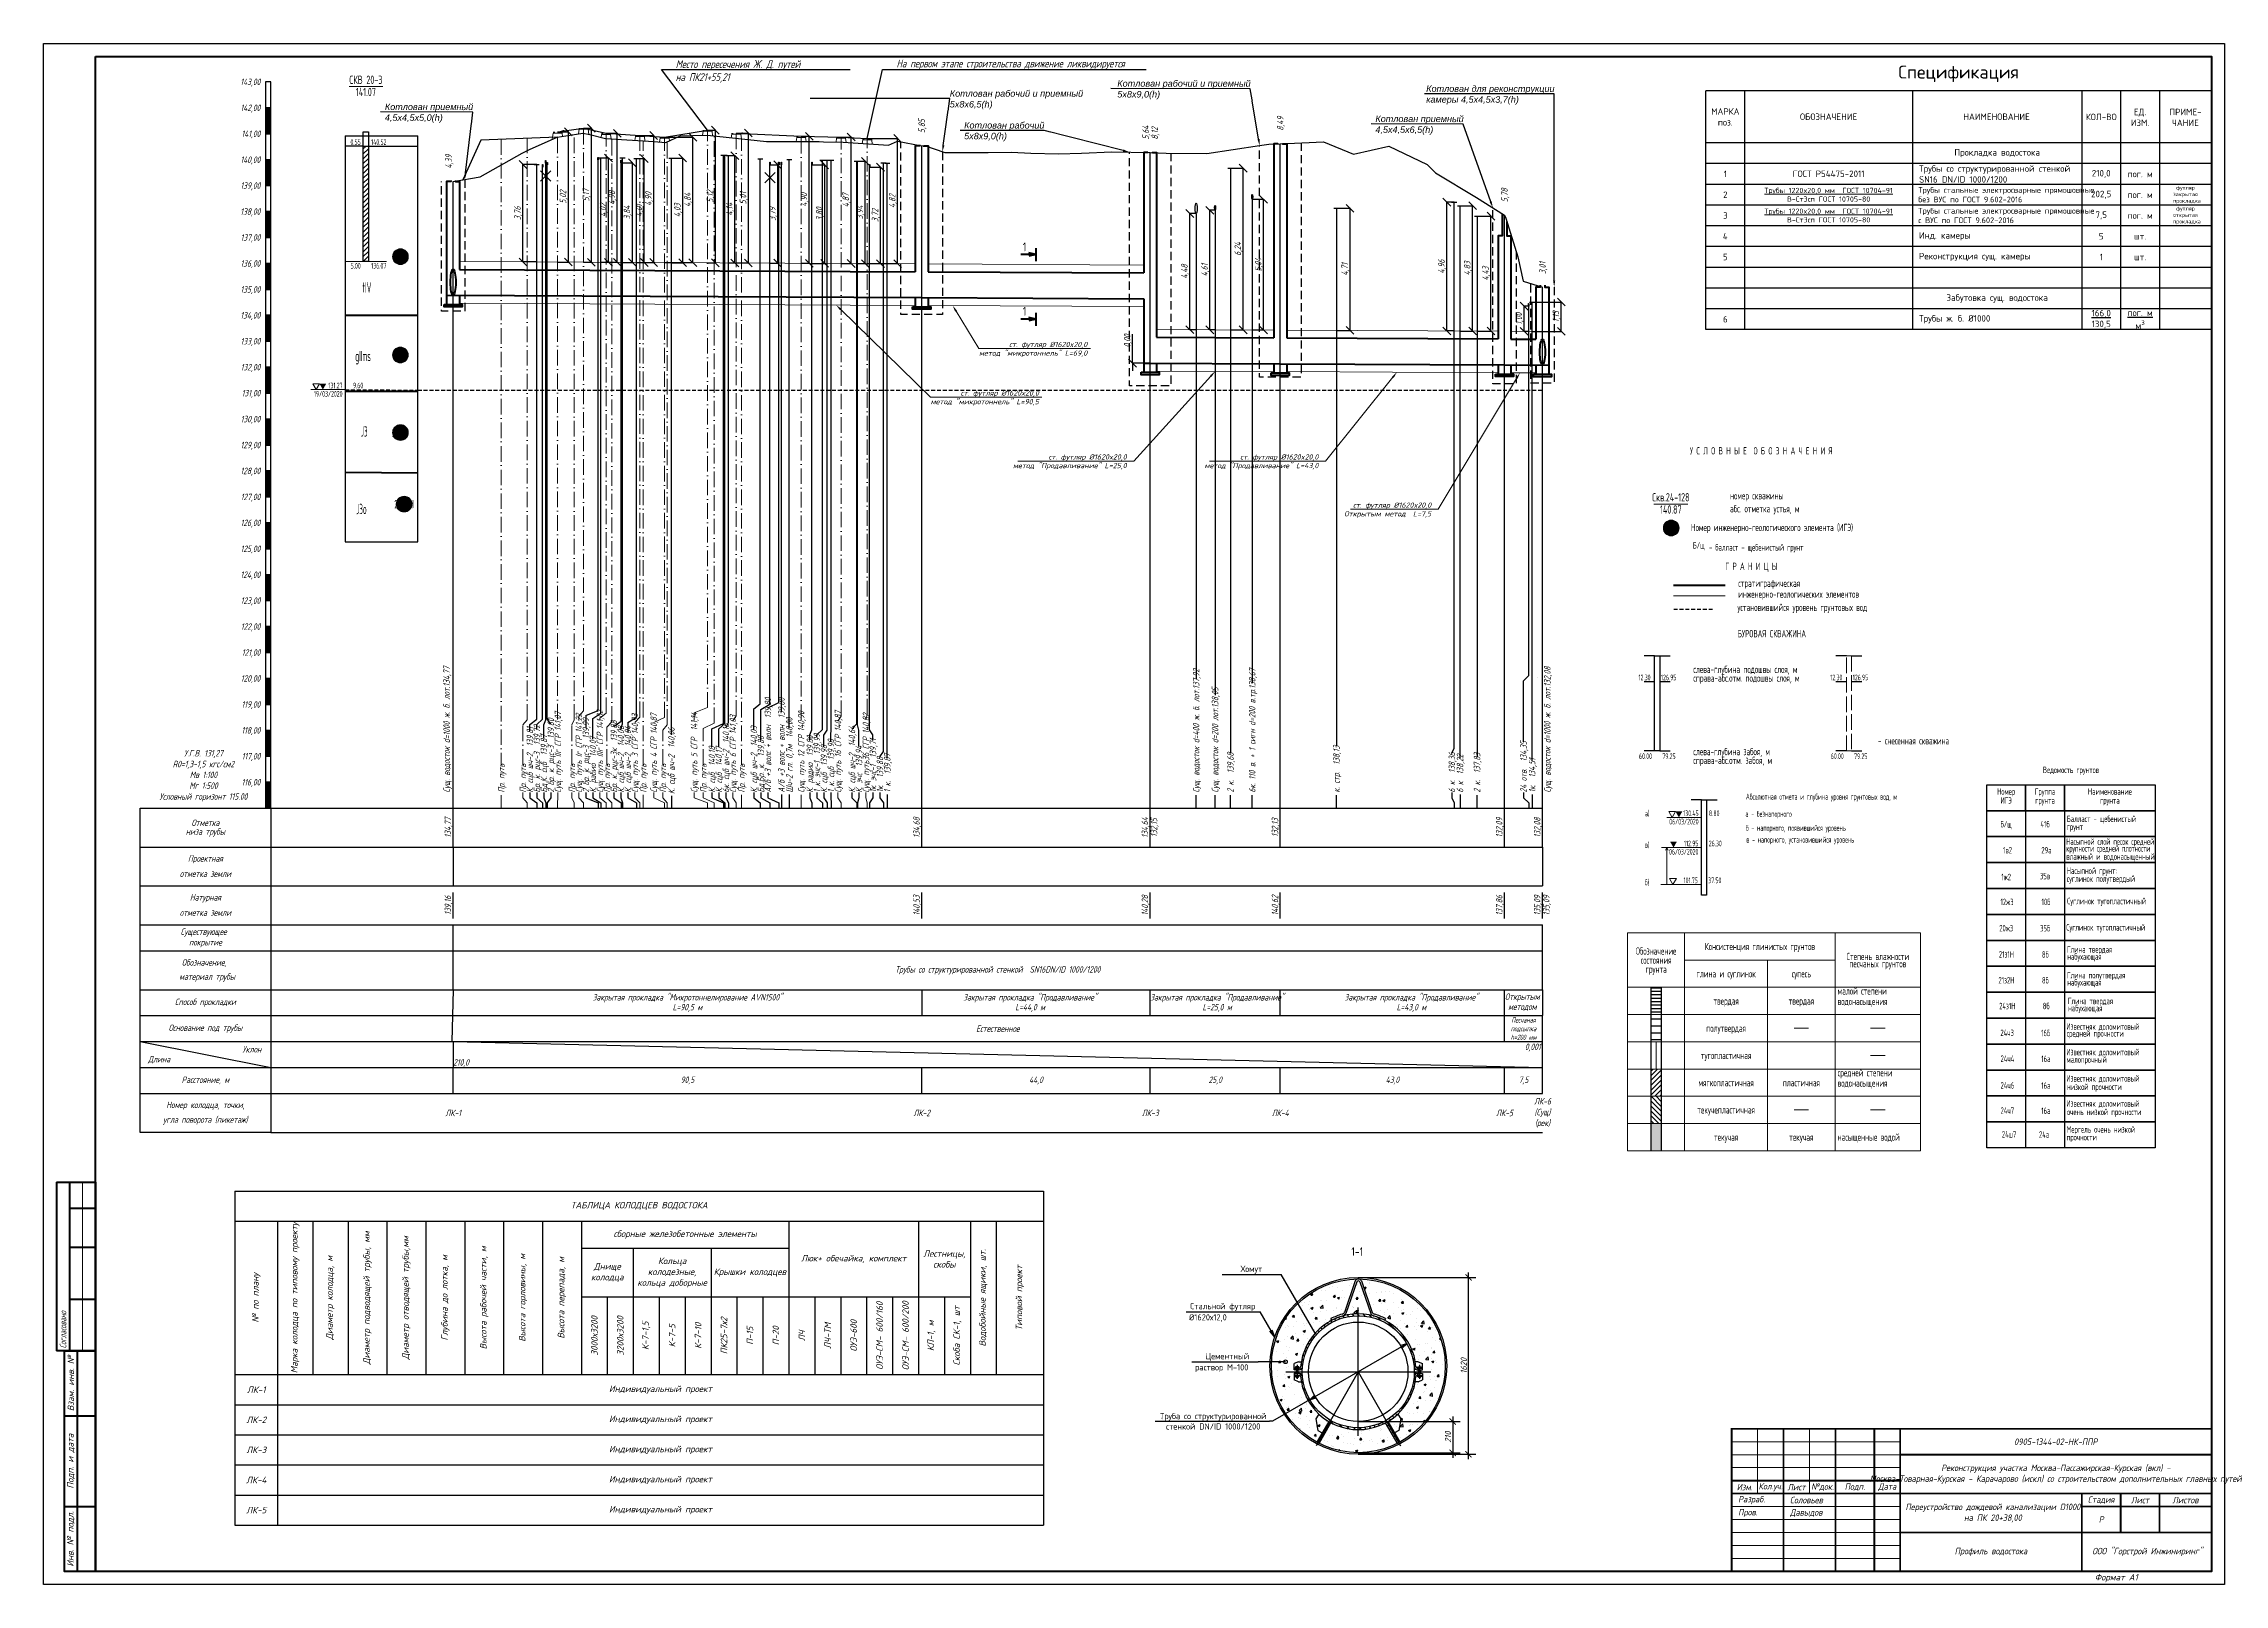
# Model space of a CAD drawing. Header units: millimetres. Extents: x -15 to 826, y 949 to 1543.
import ezdxf
from ezdxf import colors
from ezdxf.entities.mleader import LeaderData, LeaderLine
from ezdxf.enums import TextEntityAlignment as Align
from ezdxf.math import Vec2, Vec3

# ---------------------------------------------------------------- set-up
doc = ezdxf.new("R2010")
doc.units = ezdxf.units.MM
doc.header["$LTSCALE"] = 0.5
for name, pattern in [('ACAD_ISO02W100', [15, 12, -3]), ('ACAD_ISO10W100', [18, 12, -3, 0, -3]), ('DASHED2', [9.525, 6.35, -3.175]), ('NATA', [4.5, 3, -1.5]), ('ГОСТ6', [12, 8, -1.5, 1, -1.5])]:
    doc.linetypes.add(name, pattern=pattern)
for name, color, linetype in [('_PSM_GEO_ZEM_BLACK', 7, 'Continuous'), ('_PSM_GEO_ZEM_BLACK_VERT_LINE', 7, 'Continuous'), ('_PSM_GEO_ZEM_BLACK_VERT_TABL', 7, 'Continuous'), ('_PSM_LINE_MATERIAL', 7, 'Continuous'), ('_PSM_LINEYKA_TEXT', 7, 'Continuous'), ('_PSM_LINEYKA_ZALIVKA', 7, 'Continuous'), ('_PSM_PERES_LINE', 7, 'Continuous'), ('_PSM_PERES_TXT', 7, 'Continuous'), ('_PSM_TABL_GRANICA_POKR_LINE', 7, 'Continuous'), ('_PSM_TABL_LINE', 7, 'Continuous'), ('_PSM_TABL_LINE_UKLON', 7, 'Continuous'), ('_PSM_TABL_LINE_VERT', 7, 'Continuous'), ('_PSM_TABL_TEXT_TRUBA_MATERIAL', 7, 'Continuous'), ('_PSM_TABL_TXT', 7, 'Continuous'), ('_PSM_TABL_TXT_BLACK_ZEM', 7, 'Continuous'), ('_PSM_TABL_TXT_TRASSA_DIST', 7, 'Continuous'), ('_PSM_TABL_TXT_TRASSA_NIZ', 7, 'Continuous'), ('_PSM_TABL_TXT_TRASSA_NUMPIKET', 7, 'Continuous'), ('_PSM_TABL_TXT_TRASSA_UKLON', 7, 'Continuous'), ('_PSM_TABL_TXT_TRASSA_ZAL', 7, 'Continuous'), ('_PSM_TRASSA_COLODEC', 7, 'Continuous'), ('_PSM_TRASSA_FUTLAR', 7, 'Continuous'), ('_PSM_TRASSA_TEXT_TYPE_PROKLADKI', 7, 'Continuous'), ('_PSM_VERT_DIM', 7, 'Continuous'), ('_PSM_VERT_SEC_LINE', 7, 'Continuous'), ('Decoration', 7, 'Continuous'), ('Text', 7, 'Continuous'), ('ВОДА', 5, 'Continuous'), ('ВР-2', 7, 'Continuous'), ('Линии', 7, 'Continuous'), ('МГТ_ИГ_геология', 7, 'Continuous'), ('Надписи', 7, 'Continuous'), ('пр.водосток', 30, 'Continuous'), ('Штриховка', 7, 'Continuous')]:
    doc.layers.add(name, color=color, linetype=linetype)
doc.layers.add('_ПОС1', color=6, linetype='Continuous', true_color=0xff00ff)
for name, color, linetype, lineweight in [('геология', 7, 'Continuous', 0), ('рамка', 7, 'Continuous', 0), ('С-1 В1', 5, 'B-1', 30), ('Формат - толстая линия', 7, 'Continuous', 50)]:
    doc.layers.add(name, color=color, linetype=linetype, lineweight=lineweight)
doc.styles.add('2.5', font='isocpeui.ttf', dxfattribs={"height": 2.5})
doc.styles.add('GOST 3.5', font='isocpeui.ttf', dxfattribs={"width": 0.8, "height": 3.5})
doc.styles.add('psm_profil', font='isocpeur.ttf', dxfattribs={"width": 0.7, "oblique": 15, "height": 0.25})
doc.styles.add('psm_profil_dim', font='isocpeur.ttf', dxfattribs={"width": 0.7, "oblique": 15, "height": 2.5})
doc.styles.get("Standard").update_dxf_attribs({"font": 'isocpeur.ttf'})
doc.styles.add('Гост', font='isocpeui.ttf')
doc.styles.add('СПДС', font='spdswin.shx', dxfattribs={"oblique": 15})
doc.styles.add('Стиль Simplex', font='simplex.shx')
doc.styles.add('ШТАМП_СПДС', font='spds.shx', dxfattribs={"width": 0.8, "oblique": 15, "height": 2.5})
doc.linetypes.add('B-1', pattern='A,5,-2.5,["В1",Standard,S=2,R=0,X=-1,Y=-1.2],-3,15', length=25.5)
doc.dimstyles.new('psm_dim_profil_Y', dxfattribs={"dimtxt": 2.5, "dimasz": 3, "dimexe": 0.15, "dimexo": 0, "dimgap": 0.3, "dimtad": 1, "dimlfac": 0.1, "dimzin": 1, "dimtxsty": 'psm_profil_dim', "dimblk": 'OBLIQUE', "dimcen": 0.09, "dimadec": 0, "dimazin": 1, "dimtm": 1e-09, "dimtfac": 1, "dimtmove": 0, "dimatfit": 3, "dimfxl": 1.25, "dimarcsym": 2})

msp = doc.modelspace()

# ---------------------------------------------------------------- texts
at = {"layer": '_PSM_LINEYKA_TEXT', "color": 7, "style": 'psm_profil', "oblique": 15, "width": 0.7}
for s, p in [('143,00', (68.223, 1528.489)), ('142,00', (68.223, 1518.489)), ('141,00', (68.223, 1508.489)), ('140,00', (68.223, 1498.489)), ('139,00', (68.223, 1488.489)), ('138,00', (68.223, 1478.489)), ('137,00', (68.223, 1468.489)), ('136,00', (68.223, 1458.489)), ('135,00', (68.223, 1448.489)), ('134,00', (68.223, 1438.489)), ('133,00', (68.223, 1428.489)), ('132,00', (68.223, 1418.489)), ('131,00', (68.223, 1408.489)), ('130,00', (68.223, 1398.489)), ('129,00', (68.223, 1388.489)), ('128,00', (68.223, 1378.489)), ('127,00', (68.223, 1368.489)), ('126,00', (68.223, 1358.489)), ('125,00', (68.223, 1348.489)), ('124,00', (68.223, 1338.489)), ('123,00', (68.223, 1328.489)), ('122,00', (68.223, 1318.489)), ('121,00', (68.223, 1308.489)), ('120,00', (68.223, 1298.489)), ('119,00', (68.223, 1288.489)), ('118,00', (68.223, 1278.489)), ('117,00', (68.223, 1268.489)), ('116,00', (68.223, 1258.489))]:
    msp.add_text(s, height=2.5, dxfattribs=at).set_placement(p, align=Align.MIDDLE_RIGHT)
at = {"layer": '_PSM_LINEYKA_TEXT', "color": 7, "insert": (45.042, 1260.989), "char_height": 2.5, "width": 50.36158, "attachment_point": 5, "style": 'psm_profil'}
msp.add_mtext('\\pxl1,qc;У.Г.В. 131,27\\PR0=1,3-1,5 кгс/см2\\PМв 1:100\\PМг 1:500\\PУсловный горизонт 115.00', dxfattribs=at)
at = {"layer": '_PSM_PERES_LINE', "color": 7, "style": 'psm_profil', "oblique": 15, "width": 0.7}
for s, p in [('Сущ. водосток d=400 ж. б. лот.137,92', (429.112, 1254.489)), ('Сущ. водосток d=200 лот.138,05', (436.412, 1254.489)), ('6к. 110 в. + 1 сигн d=200 в.тр.138,67', (450.731, 1254.489)), ('2 бр. к. рцс-3  139,99', (193.782, 1254.489)), ('А/б +3 волс + волн  139,80', (263.982, 1254.489)), ('А/б +3 волс + волн  139,80', (269.174, 1254.489)), ('Шч-2 гл. 0,7м  140,00', (272.226, 1254.489)), ('К. рабио  140,07', (196.482, 1254.489)), ('Бр. к. рцс-3к  139,88', (204.582, 1254.489)), ('К. сцб шч-2  140,08', (207.282, 1254.489)), ('К. сцб шч-2  140,04', (209.982, 1254.489)), ('К. сцб шч-2  140,06', (226.73, 1253.942)), ('6к. сцб шч-2  140,16', (247.782, 1254.489)), ('К. сцб шч-2  140,03', (258.582, 1254.489)), ('Бд.Бр. к.  139,80', (261.282, 1254.489)), ('К. радио  139,80', (280.182, 1254.489)), ('1 к. эчс-1  139,99', (282.882, 1254.489)), ('К. сцб  139,98', (285.582, 1254.489)), ('1 к. сцб  139,98', (288.282, 1254.489)), ('К. сцб шч-2  140,64', (296.382, 1254.489)), ('1к. эчс-1  139,71', (304.482, 1254.489)), ('к. стр.  138,13', (483.203, 1254.489)), ('24 отв.  134,35', (555.355, 1254.489)), ('К. сцб  140,18', (242.382, 1254.489)), ('К. сцб  140,17', (245.082, 1254.489)), ('К. эчс  139,94', (299.082, 1254.489)), ('1к.  139,88', (307.182, 1254.489)), ('1 к.  139,87', (310.008, 1254.489)), ('2 к.  139,68', (442.344, 1254.489)), ('6 к.  138,36', (527.743, 1254.489)), ('6 к  138,22', (530.875, 1254.489)), ('2 к.  137,83', (537.439, 1254.489)), ('1к.  134,51', (558.676, 1254.489))]:
    msp.add_text(s, height=2.5, rotation=90, dxfattribs=at).set_placement(p, align=Align.MIDDLE_LEFT)
at = {"layer": '_PSM_PERES_TXT', "color": 7, "style": 'psm_profil', "oblique": 15, "width": 0.7}
for s, p in [('2 бр. к. рцс-3  139,80', (180.282, 1254.489)), ('К. сцб шч-2  139,81', (172.182, 1254.489)), ('Бр. к. рцс-3  139,72', (174.882, 1254.489)), ('Бд.К. сцб  139,87', (177.582, 1254.489))]:
    msp.add_text(s, height=2.5, rotation=90, dxfattribs=at).set_placement(p, align=Align.MIDDLE_LEFT)
at = {"layer": '_PSM_TABL_TEXT_TRUBA_MATERIAL', "color": 7, "attachment_point": 5, "style": 'psm_profil'}
for s, insert, char_height, width in [('\\A1;{\\Q0;\\W1;Спецификация}', (723.188, 1531.606), 5, 194.92936), ('\\A1;{\\fISOCPEUR|b1|i0|c204|p34;\\Q0;\\W1;МАРКА\\Pпоз.}', (633.188, 1514.976), 2.5, 14.92936), ('\\A1;{\\fISOCPEUR|b1|i0|c204|p34;\\Q0;\\W1;ОБОЗНАЧЕНИЕ}', (673.03, 1515.064), 2.5, 64.75472), ('\\A1;{\\fISOCPEUR|b1|i0|c204|p34;\\Q0;\\W1;НАИМЕНОВАНИЕ}', (737.784, 1515.064), 2.5, 64.75472), ('\\A1;{\\fISOCPEUR|b1|i0|c204|p34;\\Q0;\\W1;КОЛ-ВО}', (778.152, 1514.976), 2.5, 15), ('\\A1;{\\fISOCPEUR|b1|i0|c204|p34;\\Q0;\\W1;ЕД. \\PИЗМ.}', (793.152, 1514.799), 2.5, 15), ('\\A1;{\\fISOCPEUR|b1|i0|c204|p34;\\Q0;\\W1;ПРИМЕ-\\PЧАНИЕ}', (810.652, 1514.799), 2.5, 20), ('\\A1;{\\fISOCPEUR|b1|i0|c204|p34;\\Q0;\\W1;Прокладка водостока}', (738.03, 1500.976), 2.5, 65.24528), ('\\A1;{\\Q0;\\W1;1}', (633.188, 1492.976), 2.5, 14.92936), ('{\\Q0;\\W1;ГОСТ Р54475-2011}', (673.03, 1493.064), 2.5, 64.75472), ('\\A1;\\pxl1,ql;{\\Q0;\\W1;Трубы со структурированной стенкой  SN16 \\A0;\\C256;DN/ID 1000/1200\\A1;\\C7;  }', (738.03, 1492.976), 2.5, 65.24528), ('\\A1;{\\Q0;\\W1;210,0}', (778.152, 1492.976), 2.5, 15), ('\\A1;{\\Q0;\\W1;пог. м}', (793.152, 1492.976), 2.5, 15), ('\\A1;{\\Q0;\\W1;2}', (633.188, 1484.976), 2.5, 14.92936), ('\\pxl1,ql;{\\Q0;\\W0.95;Трубы стальные электросварные прямошовные без ВУС по ГОСТ 9.602-2016}', (738.03, 1484.976), 2.2, 65.24528), ('\\A1;{\\Q0;\\W1;202,5}', (778.152, 1484.976), 2.5, 15), ('\\A1;{\\Q0;\\W1;пог. м}', (793.152, 1484.976), 2.5, 15), ('\\A1;{\\Q0;\\W1;3}', (633.188, 1476.976), 2.5, 14.92936), ('\\pxl1,ql;{\\Q0;\\W0.95;Трубы стальные электросварные прямошовные с ВУС по ГОСТ 9.602-2016}', (738.03, 1476.976), 2.2, 65.24528), ('\\A1;{\\Q0;\\W1;7,5}', (778.152, 1476.976), 2.5, 15), ('\\A1;{\\Q0;\\W1;пог. м}', (793.152, 1476.976), 2.5, 15), ('\\A1;{\\Q0;\\W1;4}', (633.188, 1468.976), 2.5, 14.92936), ('\\A1;\\pxl1,ql;{\\Q0;\\W1;Инд. камеры}', (738.03, 1468.976), 2.5, 65.24528), ('\\A1;{\\Q0;\\W1;5}', (778.152, 1468.976), 2.5, 15), ('\\A1;{\\Q0;\\W1;шт.}', (793.152, 1468.976), 2.5, 15), ('\\A1;{\\Q0;\\W1;5}', (633.188, 1460.976), 2.5, 14.92936), ('\\A1;\\pxl1,ql;{\\Q0;\\W1;Реконструкция сущ. камеры}', (738.03, 1460.976), 2.5, 65.24528), ('\\A1;{\\Q0;\\W1;1}', (778.152, 1460.976), 2.5, 15), ('\\A1;{\\Q0;\\W1;шт.}', (793.152, 1460.976), 2.5, 15), ('\\A1;{\\fISOCPEUR|b1|i0|c204|p34;\\Q0;\\W1;Забутовка сущ. водостока}', (738.03, 1444.976), 2.5, 65.24528), ('\\A1;{\\Q0;\\W1;6}', (633.188, 1436.976), 2.5, 14.92936), ('\\A1;\\pxl1,ql;{\\Q0;\\W1;Трубы ж. б. %%C1000}', (738.03, 1436.976), 2.5, 65.24528), ('\\A1;{\\Q0;\\W1;\\L166,0\\l\\P130,5}', (778.152, 1436.976), 2.5, 15), ('\\A1;{\\Q0;\\W1;\\Lпог. м\\P\\lм\\H0.7x;\\S3^ ;}', (793.152, 1436.976), 2.5, 15), ('\\A1;Трубы со структурированной стенкой  SN16{\\A0;DN/ID 1000/1200}', (352.632, 1185.989), 2.5, 104.008), ('\\A1;Естественное ', (352.632, 1163.489), 2.5, 104.008), ('\\A1;Песчаная подсыпка \\Ph=200 мм', (555.355, 1163.489), 2, 14.64983)]:
    msp.add_mtext(s, dxfattribs=dict(at, insert=insert, char_height=char_height, width=width))
at = {"layer": '_PSM_TABL_TXT', "color": 7, "style": 'psm_profil', "oblique": 15, "width": 0.7}
for s, p in [('низа трубы', (47.042, 1239.114)), ('Отметка', (47.042, 1242.864)), ('Проектная', (47.042, 1228.764)), ('отметка земли', (47.042, 1223.214)), ('Натурная', (47.042, 1213.764)), ('отметка земли', (47.042, 1208.214)), ('Существующее ', (47.042, 1200.533)), ('покрытие', (47.042, 1196.446)), ('Обозначение, ', (47.205, 1188.734)), (' материал трубы', (47.042, 1183.214)), ('Способ прокладки', (47.042, 1173.489)), ('Основание под трубы', (47.042, 1163.489)), ('Длина', (29.176, 1151.446)), ('Уклон', (64.937, 1155.533)), ('Расстояние, м', (47.042, 1143.489)), ('Номер колодца, точки,', (47.042, 1133.764)), ('угла поворота (пикетаж)', (47.042, 1128.214))]:
    msp.add_text(s, height=2.5, dxfattribs=at).set_placement(p, align=Align.MIDDLE)
at = {"layer": '_PSM_TABL_TXT_BLACK_ZEM', "color": 7, "style": 'psm_profil', "oblique": 15, "width": 0.7}
for s, p in [('139,16', (140.835, 1210.989)), ('140,53', (321.53, 1210.989)), ('140,28', (409.64, 1210.989)), ('140,62', (459.805, 1210.989)), ('137,86', (546.28, 1210.989)), ('135,09', (560.93, 1210.989)), ('135,09', (560.93, 1210.989)), ('135,09', (564.43, 1210.989))]:
    msp.add_text(s, height=2.5, rotation=90, dxfattribs=at).set_placement(p, align=Align.MIDDLE)
at = {"layer": '_PSM_TABL_TXT_TRASSA_DIST', "color": 5, "style": 'psm_profil', "oblique": 15, "width": 0.7}
msp.add_text('210,0', height=2.5, dxfattribs=at).set_placement((142.585, 1150.489), align=Align.MIDDLE_LEFT)
at = {"layer": '_PSM_TABL_TXT_TRASSA_DIST', "color": 7, "style": 'psm_profil', "oblique": 15, "width": 0.7}
for s, p in [('90,5', (232.932, 1143.489)), ('44,0', (367.335, 1143.489)), ('25,0', (436.472, 1143.489)), ('43,0', (504.793, 1143.489)), ('7,5', (555.355, 1143.489))]:
    msp.add_text(s, height=2.5, dxfattribs=at).set_placement(p, align=Align.MIDDLE)
at = {"layer": '_PSM_TABL_TXT_TRASSA_NIZ', "color": 5, "style": 'psm_profil', "oblique": 15, "width": 0.7}
for s, p in [('134,77', (140.835, 1240.989)), ('134,68', (321.53, 1240.989)), ('134,64', (409.64, 1240.989)), ('132,15', (413.14, 1240.989)), ('132,13', (459.805, 1240.989)), ('132,09', (546.28, 1240.989)), ('132,08', (560.93, 1240.989))]:
    msp.add_text(s, height=2.5, rotation=90, dxfattribs=at).set_placement(p, align=Align.MIDDLE)
at = {"layer": '_PSM_TABL_TXT_TRASSA_NUMPIKET', "color": 7, "char_height": 2.5, "width": 10, "attachment_point": 5, "style": 'psm_profil'}
for s, insert in [('\\A1;ЛК-6\\P(Сущ)\\P(рек)', (562.68, 1130.989)), ('\\A1;ЛК-1', (142.585, 1130.989)), ('\\A1;ЛК-2', (323.28, 1130.989)), ('\\A1;ЛК-3', (411.39, 1130.989)), ('\\A1;ЛК-4', (461.555, 1130.989)), ('\\A1;ЛК-5', (548.03, 1130.989))]:
    msp.add_mtext(s, dxfattribs=dict(at, insert=insert))
at = {"layer": '_PSM_TABL_TXT_TRASSA_UKLON', "color": 5, "style": 'psm_profil', "oblique": 15, "width": 0.7}
msp.add_text('0,001', height=2.5, dxfattribs=at).set_placement((561.98, 1156.489), align=Align.MIDDLE_RIGHT)
at = {"layer": '_PSM_TABL_TXT_TRASSA_ZAL', "color": 5, "style": 'psm_profil', "oblique": 15, "width": 0.7}
for s, p in [('8,49', (461.555, 1509.666)), ('5,85', (323.28, 1508.772)), ('5,64', (409.64, 1506.249)), ('8,12', (413.14, 1506.249)), ('4,39', (140.835, 1495.085)), ('5,78', (548.03, 1482.115)), ('3,01', (562.68, 1454.389))]:
    msp.add_text(s, height=2.5, rotation=90, dxfattribs=at).set_placement(p, align=Align.MIDDLE_LEFT)
at = {"layer": '_PSM_TRASSA_COLODEC', "color": 30, "lineweight": 40, "true_color": 0xff7f00, "style": 'psm_profil', "oblique": 15, "width": 0.7}
for s, p in [('Сущ. водосток d=1000 ж. б. лот.134,77', (140.067, 1254.489)), ('Сущ. водосток d=1000 ж. б. лот.132,08', (564.538, 1254.489))]:
    msp.add_text(s, height=2.5, rotation=90, dxfattribs=at).set_placement(p, align=Align.MIDDLE_LEFT)
at = {"layer": '_PSM_TRASSA_TEXT_TYPE_PROKLADKI', "color": 7, "style": 'psm_profil', "oblique": 15, "width": 0.7}
for s, p in [('Закрытая прокладка "Микротоннелирование AVN1500"', (232.932, 1175.489)), ('L=90,5 м', (232.932, 1171.489)), ('Закрытая прокладка "Продавливание"', (365.075, 1175.489)), ('L=44,0 м', (365.075, 1171.489)), ('Закрытая прокладка "Продавливание"', (437.203, 1175.489)), ('L=25,0 м', (437.203, 1171.489)), ('Закрытая прокладка "Продавливание"', (512.117, 1175.489)), ('L=43,0 м', (512.117, 1171.489)), ('Открытым', (554.903, 1175.489)), ('методом', (554.903, 1171.738))]:
    msp.add_text(s, height=2.5, dxfattribs=at).set_placement(p, align=Align.MIDDLE)
at = {"layer": 'Decoration', "color": 7, "lineweight": 25, "style": 'Стиль Simplex', "width": 0.571429}
msp.add_text('У С Л О В Н Ы Е  О Б О З Н А Ч Е Н И Я', height=2.8, dxfattribs=at).set_placement((647.059, 1384.861), align=Align.CENTER)
for s, height, p in [('абс. отметка устья, м', 2.8, (635.015, 1362.546)), ('номер скважины', 2.8, (635.015, 1367.546)), ('БУРОВАЯ СКВАЖИНА', 2.8, (637.946, 1314.362)), ('слева-глубина подошвы слоя, м', 2.8, (620.85, 1300.621)), ('справа-абс.отм. подошвы слоя, м', 2.8, (620.85, 1297.249)), ('Абсолютная отмета и глубина уровня грунтовых вод, м', 2.3, (641.138, 1251.761)), ('а)', 2.3, (602.18, 1245.324)), ('а - безнапорного', 2.3, (640.963, 1245.137)), ('б - напорного, появившийся уровень', 2.3, (641.138, 1239.733)), ('в - напорного, установившийся уровень', 2.3, (641.312, 1235.201)), ('в)', 2.3, (602.18, 1233.155)), ('б)', 2.3, (602.18, 1218.738))]:
    msp.add_text(s, height=height, dxfattribs=at).set_placement(p)
for s, p in [('Номер инженерно-геологического элемента (ИГЭ)', (619.954, 1356.71)), ('Г Р А Н И Ц Ы', (633.174, 1341.726)), ('стратиграфическая', (638.174, 1335.215)), ('инженерно-геологических элементов', (638.174, 1331.015)), ('установившийся уровень грунтовых вод', (637.837, 1325.891))]:
    msp.add_text(s, height=2.8, dxfattribs=at).set_placement(p, align=Align.MIDDLE_LEFT)
for s, p in [('слева-глубина забоя, м', (620.85, 1271.696)), ('- снесенная скважина', (692.073, 1275.844)), ('справа-абс.отм. забоя, м', (620.85, 1268.325))]:
    msp.add_text(s, height=2.8, dxfattribs=at).set_placement(p, align=Align.TOP_LEFT)
at = {"layer": 'Decoration', "color": 7, "lineweight": 0, "style": 'Стиль Simplex', "width": 0.571429}
for s, p in [('Обозначение', (606.508, 1192.014)), ('Степень влажности', (692.008, 1189.914))]:
    msp.add_text(s, height=2.8, dxfattribs=at).set_placement(p, align=Align.CENTER)
for s, p in [('Консистенция глинистых грунтов', (646.508, 1195.164)), ('состояния', (606.508, 1189.914)), ('глина и суглинок', (633.508, 1184.664)), ('супесь', (662.508, 1184.664)), ('твердая', (633.508, 1174.164)), ('твердая', (662.508, 1174.164)), ('полутвердая', (633.508, 1163.664)), ('тугопластичная', (633.508, 1153.164)), ('мягкопластичная', (633.508, 1142.664)), ('пластичная', (662.508, 1142.664)), ('текучепластичная', (633.508, 1132.164)), ('текучая', (633.508, 1121.664)), ('текучая', (662.508, 1121.664))]:
    msp.add_text(s, height=2.8, dxfattribs=at).set_placement(p, align=Align.MIDDLE_CENTER)
for s, p in [('грунта', (606.508, 1187.814)), ('песчаных грунтов', (692.008, 1189.914))]:
    msp.add_text(s, height=2.8, dxfattribs=at).set_placement(p, align=Align.TOP_CENTER)
for s, p in [('малой степени', (676.508, 1179.414)), ('водонасыщения', (676.508, 1175.414)), ('средней степени', (676.508, 1147.914)), ('водонасыщения', (676.508, 1143.914))]:
    msp.add_text(s, height=2.8, dxfattribs=at).set_placement(p, align=Align.TOP_LEFT)
msp.add_text('насыщенные водой', height=2.8, dxfattribs=at).set_placement((676.508, 1121.664), align=Align.MIDDLE_LEFT)
at = {"layer": 'Text', "color": 7, "lineweight": 25, "style": 'Стиль Simplex', "width": 0.590909}
for s, p in [('Б/щ', (622.926, 1349.478)), ('б/щ', (741.494, 1241.951)), ('41б', (756.494, 1242.297)), ('1в2', (742.028, 1232.277)), ('29а', (757.028, 1232.277)), ('1ж2', (741.494, 1221.951)), ('35в', (756.494, 1222.297)), ('12ж3', (741.839, 1212.344)), ('10б', (756.839, 1212.344)), ('20ж3', (741.514, 1202.21)), ('35б', (756.514, 1202.21)), ('21з1Н', (741.606, 1192.089)), ('8б', (756.606, 1192.089)), ('21з2Н', (741.606, 1182.142)), ('8б', (756.606, 1182.142)), ('24з1Н', (741.946, 1172.213)), ('8б', (756.946, 1172.213))]:
    msp.add_text(s, height=2.5, dxfattribs=at).set_placement(p, align=Align.MIDDLE)
at = {"layer": 'Text', "color": 7, "lineweight": 25, "style": 'Стиль Simplex'}
for s, width, p in [('- балласт - щебенистый грунт', 0.590909, (626.915, 1347.789)), ('Балласт - щебенистый', 0.590909, (764.863, 1243.128)), ('Насыпной слой песок средней ', 0.57, (764.677, 1234.374)), ('грунт', 0.590909, (764.863, 1240.055)), ('крупности средней плотности', 0.55, (764.681, 1231.727)), ('влажный и водонасыщенный', 0.590909, (764.681, 1228.585)), ('суглинок полутвердый', 0.590909, (764.863, 1220.055)), ('Насыпной грунт:', 0.590909, (764.863, 1223.128)), ('24ч3', 0.590909, (739.268, 1160.631)), ('16б', 0.590909, (754.954, 1160.559)), ('Известняк доломитовый', 0.590909, (764.71, 1163.038)), ('средней прочности', 0.590909, (764.831, 1160.397)), ('Известняк доломитовый', 0.590909, (764.71, 1153.207)), ('Известняк доломитовый', 0.590909, (764.71, 1143.053)), ('Известняк доломитовый', 0.590909, (764.71, 1133.363))]:
    msp.add_text(s, height=2.5, dxfattribs=dict(at, width=width)).set_placement(p)
at = {"layer": 'Text', "color": 7, "lineweight": 25, "style": 'Стиль Simplex', "width": 0.590909}
for s, p in [('Ведомость грунтов', (766.494, 1262.001)), ('Номер', (741.494, 1253.673, -14.135)), ('Группа', (756.494, 1253.673, -14.135)), ('Наименование', (781.494, 1253.673, -14.135)), ('ИГЭ', (741.494, 1250.239, -14.135)), ('грунта', (756.494, 1250.239, -14.135)), ('грунта', (781.494, 1250.239, -14.135))]:
    msp.add_text(s, height=2.5, dxfattribs=at).set_placement(p, align=Align.CENTER)
at = {"layer": 'Text', "lineweight": 25, "style": 'Стиль Simplex', "width": 0.590909}
for s, p in [('Суглинок тугопластичный', (765.008, 1211.43)), ('Суглинок тугопластичный', (764.683, 1201.296)), ('Глина твердая', (764.96, 1192.797)), ('набухающая', (765.063, 1190.036)), ('Глина полутвердая', (764.96, 1182.849)), ('набухающая', (765.063, 1180.089)), ('Глина твердая', (765.3, 1172.92)), ('набухающая', (765.403, 1170.16))]:
    msp.add_text(s, height=2.5, dxfattribs=at).set_placement(p)
at = {"layer": 'ВР-2', "color": 2, "linetype": 'ACAD_ISO10W100', "lineweight": 15, "style": 'psm_profil', "oblique": 15, "width": 0.7}
for s, p in [('Сущ. путь IIг СГР 141,07', (182.982, 1254.489)), ('Сущ. путь Iг СГР 141,22', (191.082, 1254.489)), ('Сущ. путь IIIг СГР 141,02', (199.182, 1254.489)), ('Сущ. путь 3 СГР 140,93', (212.682, 1254.489)), ('Сущ. путь 4 СГР 140,87', (219.938, 1254.489)), ('Сущ. путь 5 СГР  141,14', (235.498, 1254.489)), ('Сущ. путь 6 СГР 141,03', (250.482, 1254.489)), ('Сущ. путь 12 СГР 140,90', (276.791, 1254.489)), ('Сущ. путь 16 СГР 140,87', (290.982, 1254.489)), ('Сущ. путь36 СГР 140,82', (301.782, 1254.489))]:
    msp.add_text(s, height=2.5, rotation=90, dxfattribs=at).set_placement(p, align=Align.MIDDLE_LEFT)
at = {"layer": 'ВР-2', "color": 3, "linetype": 'ACAD_ISO10W100', "lineweight": 15, "style": 'psm_profil', "oblique": 15, "width": 0.7}
for s, p in [('Пр. путь', (161.148, 1254.489)), ('Пр. путь', (169.482, 1254.489)), ('Пр. путь', (188.382, 1254.489)), ('Пр. путь', (201.882, 1254.489)), ('Пр. путь ', (215.847, 1254.489)), ('Пр. путь', (223.482, 1254.489)), ('Пр. путь', (239.036, 1254.489)), ('Пр. путь', (253.802, 1254.489))]:
    msp.add_text(s, height=2.5, rotation=90, dxfattribs=at).set_placement(p, align=Align.MIDDLE_LEFT)
at = {"layer": 'МГТ_ИГ_геология', "color": 5, "lineweight": 15, "style": 'Стиль Simplex', "width": 0.590909}
for s, p in [('19/03/2020', (99.94, 1409.34)), ('06/03/2020', (622.891, 1244.402)), ('06/03/2020', (622.81, 1232.785))]:
    msp.add_text(s, height=2.2, dxfattribs=at).set_placement(p, align=Align.TOP_RIGHT)
for s, p in [('131.27', (99.94, 1410.34)), ('130.45', (622.891, 1245.402)), ('112.95', (622.81, 1233.785)), ('101.75', (622.608, 1219.563))]:
    msp.add_text(s, height=2.2, dxfattribs=at).set_placement(p, align=Align.RIGHT)
for s, p in [('9.60', (103.94, 1410.34)), ('8.80', (626.891, 1245.402)), ('26.30', (626.81, 1233.785)), ('37.50', (626.608, 1219.563))]:
    msp.add_text(s, height=2.2, dxfattribs=at).set_placement(p)
at = {"layer": 'МГТ_ИГ_геология', "lineweight": 15, "style": 'Стиль Simplex', "width": 0.5625}
msp.add_text('Скв.24-128', height=3.2, dxfattribs=at).set_placement((612.175, 1366.733), align=Align.CENTER)
msp.add_text('140.87', height=3.2, dxfattribs=at).set_placement((612.175, 1365.233), align=Align.TOP_CENTER)
at = {"layer": 'МГТ_ИГ_геология', "lineweight": 15, "style": 'Стиль Simplex', "width": 0.590909}
for p in [(604.367, 1297.786), (678.331, 1297.786)]:
    msp.add_text('12.30', height=2.2, dxfattribs=at).set_placement(p, align=Align.RIGHT)
for p in [(608.367, 1297.786), (682.331, 1297.786)]:
    msp.add_text('126.95', height=2.2, dxfattribs=at).set_placement(p)
for p in [(604.909, 1269.626), (678.873, 1269.626)]:
    msp.add_text('60.00', height=2.2, dxfattribs=at).set_placement(p, align=Align.TOP_RIGHT)
for p in [(608.909, 1269.626), (682.873, 1269.626)]:
    msp.add_text('79.25', height=2.2, dxfattribs=at).set_placement(p, align=Align.TOP_LEFT)
at = {"layer": 'МГТ_ИГ_геология', "color": 7, "lineweight": 25, "style": 'Стиль Simplex', "width": 0.590909}
for s, p in [('24ч4', (739.341, 1150.665)), ('16а', (755.026, 1150.592)), ('малопрочный', (764.775, 1150.342)), ('24ч6', (739.341, 1140.354)), ('16а', (755.026, 1140.282)), ('низкой прочности', (764.978, 1139.823)), ('24ч7', (739.341, 1130.665)), ('16а', (755.026, 1130.592)), ('очень низкой прочности', (764.978, 1130.134)), ('24ш7', (739.842, 1121.482)), ('24а', (754.14, 1121.41)), ('прочности', (764.822, 1120.387, -14.135)), ('Мергель очень низкой', (764.822, 1123.403, -14.135))]:
    msp.add_text(s, height=2.5, dxfattribs=at).set_placement(p)
at = {"layer": 'Надписи', "lineweight": 50, "ltscale": 20, "char_height": 3.36, "width": 9.43692, "attachment_point": 1, "style": 'СПДС'}
for insert in [(362.245, 1466.56), (362.245, 1441.741)]:
    msp.add_mtext('{\\Q0.2618;1}', dxfattribs=dict(at, insert=insert))
at = {"layer": 'Надписи', "ltscale": 20, "style": 'СПДС'}
for s, insert, char_height, width, attachment_point in [('\\A1;{\\fISOCPEUR|b0|i0|c204|p34;\\Q0;\\C7; }', (328.952, 1083.663), 2.4, 62.5115, 1), ('{\\Q0.2618;1-1}', (488.96, 1079.207), 3.36, 9.43692, 1), ('\\f|b0|i0|c1|p0;\\W1.0000000000;\\Q0.2617993878;\\T1.0000000000;\\o\\lХомут', (446.277, 1072.087), 2.4, 11.31429, 1), ('{\\Q0.2618;%%C1620х12,0 }', (426.387, 1053.39), 2.4, 28.6661, 1), ('\\f|b0|i0|c1|p0;\\W1.0000000000;\\Q0.2617993878;\\T1.0000000000;\\o\\lСтальной футляр', (426.808, 1057.71), 2.4, 27.92604, 1), ('\\f|b0|i0|c1|p0;\\W1.0000000000;\\Q0.2617993878;\\T1.0000000000;\\o\\lЦементный', (432.71, 1038.433), 2.4, 17.82857, 1), ('\\f|b0|i0|c1|p0;\\W1.0000000000;\\Q0.2617993878;\\T1.0000000000;\\o\\lраствор М-100', (428.712, 1034.113), 2.4, 25.98374, 1), ('{\\Q0.2618;Труба со структурированной стенкой DN/ID 1000/1200}', (435.708, 1012.121), 2.4, 43.54091, 5)]:
    msp.add_mtext(s, dxfattribs=dict(at, insert=insert, char_height=char_height, width=width, attachment_point=attachment_point))
at = {"layer": 'Надписи', "ltscale": 40, "char_height": 2.4, "attachment_point": 5, "rotation": 90, "style": 'СПДС'}
for s, insert in [('1620', (532.34, 1033.481)), ('210', (526.255, 1006.018))]:
    msp.add_mtext(s, dxfattribs=dict(at, insert=insert))
at = {"layer": 'рамка', "lineweight": 0, "ltscale": 10, "attachment_point": 5, "style": 'GOST 3.5'}
for s, insert, char_height, width in [('{\\fISOCPEUR|b0|i0|c204|p34;\\W1;\\LТрубы 1220x20,0 мм  ГОСТ 10704-91\\l\\PВ-Ст3сп ГОСТ 10705-80}', (673.03, 1484.976), 2, 64.75472), ('{\\fISOCPEUR|b0|i0|c204|p34;\\W1;футляр\\Pоткрытая\\P прокладка}', (810.652, 1476.976), 1.5, 20), ('{\\fISOCPEUR|b0|i0|c204|p34;\\W1;футляр\\Pзакрытая\\P прокладка}', (810.652, 1484.976), 1.5, 20), ('{\\fISOCPEUR|b0|i0|c204|p34;\\W1;\\LТрубы 1220x20,0 мм  ГОСТ 10704-91\\l\\PВ-Ст3сп ГОСТ 10705-80}', (673.03, 1476.976), 2, 64.75472), ('0905-1344-02-НК-ППР', (760.652, 1004.236), 2.5, 120), ('Реконструкция участка Москва-Пассажирская-Курская (вкл) - \\PМосква-Товарная-Курская - Карачарово (искл) со строительством дополнительных главных путей', (760.652, 991.736), 2.5, 120), ('Изм.', (640.652, 986.736), 2.5, 10), ('Кол.уч.', (650.652, 986.736), 2.5, 10), ('Лист', (660.652, 986.736), 2.5, 10), ('№док.', (670.652, 986.736), 2.5, 10), ('Подп.', (683.152, 986.736), 2.5, 15), ('Дата', (695.652, 986.736), 2.5, 10), ('\\pxl2.3625,r1.77083,qc;Переустройство дождевой канализации D1000 на ПК 20+38,00', (735.652, 976.736), 2.5, 70), ('Стадия', (778.152, 981.736), 2.5, 15), ('Лист', (793.152, 981.736), 2.5, 15), ('Листов', (810.652, 981.736), 2.5, 20), ('Р', (778.152, 974.236), 2.5, 15), ('Профиль водостока', (735.652, 961.742), 2.5, 70)]:
    msp.add_mtext(s, dxfattribs=dict(at, insert=insert, char_height=char_height, width=width))
at = {"layer": 'рамка', "lineweight": 0, "ltscale": 10, "transparency": 33554687, "char_height": 2.5, "style": 'GOST 3.5'}
for s, insert, width, attachment_point in [('\\pi2.5;Разраб.', (635.652, 981.736), 20, 4), ('\\pi2.5;Пров.', (635.652, 976.736), 20, 4), ('\\pxi1;Давыдов', (655.652, 976.736), 20, 4), ('\\pxi1;Соловьев', (655.652, 981.736), 20, 4), ('{\\fISOCPEUR|b0|i0|c204|p39;\\Q15;ООО "Горстрой Инжиниринг"}', (795.902, 961.736), 50.49932, 5)]:
    msp.add_mtext(s, dxfattribs=dict(at, insert=insert, width=width, attachment_point=attachment_point))

# ---------------------------------------------------------------- blocks, each defined once
blk = doc.blocks.new('_Oblique')
at = {"color": 0, "linetype": 'ByBlock', "lineweight": -2}
blk.add_line((-0.5, -0.5), (0.5, 0.5), dxfattribs=at)
blk = doc.blocks.new('*D10')
at = {"layer": '_PSM_VERT_DIM', "color": 0, "lineweight": -2, "transparency": 16777216}
for p, q in [((174.81, 1496.64), (169.34, 1496.64)), ((169.49, 1459.05), (169.49, 1496.64)), ((174.81, 1459.05), (169.34, 1459.05))]:
    blk.add_line(p, q, dxfattribs=at)
at = {"layer": 'Defpoints', "color": 0, "transparency": 16777216}
for p in [(169.49, 1496.64), (174.81, 1496.64), (174.81, 1459.05)]:
    blk.add_point(p, dxfattribs=at)
at = {"layer": '_PSM_VERT_DIM', "color": 0, "lineweight": -2, "transparency": 16777216, "xscale": 3, "yscale": 3, "zscale": 3}
for p, rotation in [((169.49, 1496.64), 90), ((169.49, 1459.05), 270)]:
    blk.add_blockref('_Oblique', p, dxfattribs=dict(at, rotation=rotation))
at = {"layer": '_PSM_VERT_DIM', "color": 0, "transparency": 16777216, "insert": (167.69, 1477.84), "char_height": 2.5, "attachment_point": 5, "rotation": 90, "style": 'psm_profil_dim'}
blk.add_mtext('3,76', dxfattribs=at)
blk = doc.blocks.new('*D11')
at = {"layer": '_PSM_VERT_DIM', "color": 0, "lineweight": -2, "transparency": 16777216}
for p, q in [((182.89, 1509.21), (187.17, 1509.21)), ((187.02, 1459.01), (187.02, 1509.21)), ((182.89, 1459.01), (187.17, 1459.01))]:
    blk.add_line(p, q, dxfattribs=at)
at = {"layer": 'Defpoints', "color": 0, "transparency": 16777216}
for p in [(182.89, 1509.21), (187.02, 1509.21), (182.89, 1459.01)]:
    blk.add_point(p, dxfattribs=at)
at = {"layer": '_PSM_VERT_DIM', "color": 0, "lineweight": -2, "transparency": 16777216, "xscale": 3, "yscale": 3, "zscale": 3}
for p, rotation in [((187.02, 1509.21), 90), ((187.02, 1459.01), 270)]:
    blk.add_blockref('_Oblique', p, dxfattribs=dict(at, rotation=rotation))
at = {"layer": '_PSM_VERT_DIM', "color": 0, "transparency": 16777216, "insert": (185.22, 1484.11), "char_height": 2.5, "attachment_point": 5, "rotation": 90, "style": 'psm_profil_dim'}
blk.add_mtext('5,02', dxfattribs=at)
blk = doc.blocks.new('*D12')
at = {"layer": '_PSM_VERT_DIM', "color": 0, "lineweight": -2, "transparency": 16777216}
for p, q in [((192.89, 1510.66), (196.04, 1510.66)), ((195.89, 1458.96), (195.89, 1510.66)), ((192.89, 1458.96), (196.04, 1458.96))]:
    blk.add_line(p, q, dxfattribs=at)
at = {"layer": 'Defpoints', "color": 0, "transparency": 16777216}
for p in [(192.89, 1510.66), (195.89, 1510.66), (192.89, 1458.96)]:
    blk.add_point(p, dxfattribs=at)
at = {"layer": '_PSM_VERT_DIM', "color": 0, "lineweight": -2, "transparency": 16777216, "xscale": 3, "yscale": 3, "zscale": 3}
for p, rotation in [((195.89, 1510.66), 90), ((195.89, 1458.96), 270)]:
    blk.add_blockref('_Oblique', p, dxfattribs=dict(at, rotation=rotation))
at = {"layer": '_PSM_VERT_DIM', "color": 0, "transparency": 16777216, "insert": (194.09, 1484.81), "char_height": 2.5, "attachment_point": 5, "rotation": 90, "style": 'psm_profil_dim'}
blk.add_mtext('5,17', dxfattribs=at)
blk = doc.blocks.new('*D13')
at = {"layer": '_PSM_VERT_DIM', "color": 0, "lineweight": -2, "transparency": 16777216}
for p, q in [((199.48, 1499.15), (202.63, 1499.15)), ((202.48, 1458.93), (202.48, 1499.15)), ((199.48, 1458.93), (202.63, 1458.93))]:
    blk.add_line(p, q, dxfattribs=at)
at = {"layer": 'Defpoints', "color": 0, "transparency": 16777216}
for p in [(199.48, 1499.15), (202.48, 1499.15), (199.48, 1458.93)]:
    blk.add_point(p, dxfattribs=at)
at = {"layer": '_PSM_VERT_DIM', "color": 0, "lineweight": -2, "transparency": 16777216, "xscale": 3, "yscale": 3, "zscale": 3}
for p, rotation in [((202.48, 1499.15), 90), ((202.48, 1458.93), 270)]:
    blk.add_blockref('_Oblique', p, dxfattribs=dict(at, rotation=rotation))
at = {"layer": '_PSM_VERT_DIM', "color": 0, "transparency": 16777216, "insert": (200.68, 1479.04), "char_height": 2.5, "attachment_point": 5, "rotation": 90, "style": 'psm_profil_dim'}
blk.add_mtext('4,02', dxfattribs=at)
blk = doc.blocks.new('*D14')
at = {"layer": '_PSM_VERT_DIM', "color": 0, "lineweight": -2, "transparency": 16777216}
for p, q in [((201.54, 1508.68), (206.03, 1508.68)), ((205.88, 1458.92), (205.88, 1508.68)), ((201.54, 1458.92), (206.03, 1458.92))]:
    blk.add_line(p, q, dxfattribs=at)
at = {"layer": 'Defpoints', "color": 0, "transparency": 16777216}
for p in [(201.54, 1508.68), (205.88, 1508.68), (201.54, 1458.92)]:
    blk.add_point(p, dxfattribs=at)
at = {"layer": '_PSM_VERT_DIM', "color": 0, "lineweight": -2, "transparency": 16777216, "xscale": 3, "yscale": 3, "zscale": 3}
for p, rotation in [((205.88, 1508.68), 90), ((205.88, 1458.92), 270)]:
    blk.add_blockref('_Oblique', p, dxfattribs=dict(at, rotation=rotation))
at = {"layer": '_PSM_VERT_DIM', "color": 0, "transparency": 16777216, "insert": (204.08, 1483.8), "char_height": 2.5, "attachment_point": 5, "rotation": 90, "style": 'psm_profil_dim'}
blk.add_mtext('4,98', dxfattribs=at)
blk = doc.blocks.new('*D15')
at = {"layer": '_PSM_VERT_DIM', "color": 0, "lineweight": -2, "transparency": 16777216}
for p, q in [((207.41, 1497.29), (211.85, 1497.29)), ((211.7, 1458.89), (211.7, 1497.29)), ((207.41, 1458.89), (211.85, 1458.89))]:
    blk.add_line(p, q, dxfattribs=at)
at = {"layer": 'Defpoints', "color": 0, "transparency": 16777216}
for p in [(207.41, 1497.29), (211.7, 1497.29), (207.41, 1458.89)]:
    blk.add_point(p, dxfattribs=at)
at = {"layer": '_PSM_VERT_DIM', "color": 0, "lineweight": -2, "transparency": 16777216, "xscale": 3, "yscale": 3, "zscale": 3}
for p, rotation in [((211.7, 1497.29), 90), ((211.7, 1458.89), 270)]:
    blk.add_blockref('_Oblique', p, dxfattribs=dict(at, rotation=rotation))
at = {"layer": '_PSM_VERT_DIM', "color": 0, "transparency": 16777216, "insert": (209.9, 1478.09), "char_height": 2.5, "attachment_point": 5, "rotation": 90, "style": 'psm_profil_dim'}
blk.add_mtext('3,84', dxfattribs=at)
blk = doc.blocks.new('*D16')
at = {"layer": '_PSM_VERT_DIM', "color": 0, "lineweight": -2, "transparency": 16777216}
for p, q in [((213.31, 1498.91), (216.46, 1498.91)), ((216.31, 1458.86), (216.31, 1498.91)), ((213.31, 1458.86), (216.46, 1458.86))]:
    blk.add_line(p, q, dxfattribs=at)
at = {"layer": 'Defpoints', "color": 0, "transparency": 16777216}
for p in [(213.31, 1498.91), (216.31, 1498.91), (213.31, 1458.86)]:
    blk.add_point(p, dxfattribs=at)
at = {"layer": '_PSM_VERT_DIM', "color": 0, "lineweight": -2, "transparency": 16777216, "xscale": 3, "yscale": 3, "zscale": 3}
for p, rotation in [((216.31, 1498.91), 90), ((216.31, 1458.86), 270)]:
    blk.add_blockref('_Oblique', p, dxfattribs=dict(at, rotation=rotation))
at = {"layer": '_PSM_VERT_DIM', "color": 0, "transparency": 16777216, "insert": (214.51, 1478.88), "char_height": 2.5, "attachment_point": 5, "rotation": 90, "style": 'psm_profil_dim'}
blk.add_mtext('4,01', dxfattribs=at)
blk = doc.blocks.new('*D17')
at = {"layer": '_PSM_VERT_DIM', "color": 0, "lineweight": -2, "transparency": 16777216}
for p, q in [((214.6, 1507.83), (220.09, 1507.83)), ((219.94, 1458.85), (219.94, 1507.83)), ((214.6, 1458.85), (220.09, 1458.85))]:
    blk.add_line(p, q, dxfattribs=at)
at = {"layer": 'Defpoints', "color": 0, "transparency": 16777216}
for p in [(214.6, 1507.83), (219.94, 1507.83), (214.6, 1458.85)]:
    blk.add_point(p, dxfattribs=at)
at = {"layer": '_PSM_VERT_DIM', "color": 0, "lineweight": -2, "transparency": 16777216, "xscale": 3, "yscale": 3, "zscale": 3}
for p, rotation in [((219.94, 1507.83), 90), ((219.94, 1458.85), 270)]:
    blk.add_blockref('_Oblique', p, dxfattribs=dict(at, rotation=rotation))
at = {"layer": '_PSM_VERT_DIM', "color": 0, "transparency": 16777216, "insert": (218.14, 1483.34), "char_height": 2.5, "attachment_point": 5, "rotation": 90, "style": 'psm_profil_dim'}
blk.add_mtext('4,90', dxfattribs=at)
blk = doc.blocks.new('*D18')
at = {"layer": '_PSM_VERT_DIM', "color": 0, "lineweight": -2, "transparency": 16777216}
for p, q in [((224.13, 1507.19), (235.19, 1507.19)), ((235.04, 1458.8), (235.04, 1507.19)), ((224.13, 1458.8), (235.19, 1458.8))]:
    blk.add_line(p, q, dxfattribs=at)
at = {"layer": 'Defpoints', "color": 0, "transparency": 16777216}
for p in [(224.13, 1507.19), (235.04, 1507.19), (224.13, 1458.8)]:
    blk.add_point(p, dxfattribs=at)
at = {"layer": '_PSM_VERT_DIM', "color": 0, "lineweight": -2, "transparency": 16777216, "xscale": 3, "yscale": 3, "zscale": 3}
for p, rotation in [((235.04, 1507.19), 90), ((235.04, 1458.8), 270)]:
    blk.add_blockref('_Oblique', p, dxfattribs=dict(at, rotation=rotation))
at = {"layer": '_PSM_VERT_DIM', "color": 0, "transparency": 16777216, "insert": (233.24, 1483), "char_height": 2.5, "attachment_point": 5, "rotation": 90, "style": 'psm_profil_dim'}
blk.add_mtext('4,84', dxfattribs=at)
blk = doc.blocks.new('*D19')
at = {"layer": '_PSM_VERT_DIM', "color": 0, "lineweight": -2, "transparency": 16777216}
for p, q in [((226.73, 1499.14), (231.27, 1499.14)), ((231.12, 1458.79), (231.12, 1499.14)), ((226.73, 1458.79), (231.27, 1458.79))]:
    blk.add_line(p, q, dxfattribs=at)
at = {"layer": 'Defpoints', "color": 0, "transparency": 16777216}
for p in [(226.73, 1499.14), (231.12, 1499.14), (226.73, 1458.79)]:
    blk.add_point(p, dxfattribs=at)
at = {"layer": '_PSM_VERT_DIM', "color": 0, "lineweight": -2, "transparency": 16777216, "xscale": 3, "yscale": 3, "zscale": 3}
for p, rotation in [((231.12, 1499.14), 90), ((231.12, 1458.79), 270)]:
    blk.add_blockref('_Oblique', p, dxfattribs=dict(at, rotation=rotation))
at = {"layer": '_PSM_VERT_DIM', "color": 0, "transparency": 16777216, "insert": (229.32, 1478.96), "char_height": 2.5, "attachment_point": 5, "rotation": 90, "style": 'psm_profil_dim'}
blk.add_mtext('4,03', dxfattribs=at)
blk = doc.blocks.new('*D20')
at = {"layer": '_PSM_VERT_DIM', "color": 0, "lineweight": -2, "transparency": 16777216}
for p, q in [((240.71, 1509.88), (243.86, 1509.88)), ((243.71, 1458.72), (243.71, 1509.88)), ((240.71, 1458.72), (243.86, 1458.72))]:
    blk.add_line(p, q, dxfattribs=at)
at = {"layer": 'Defpoints', "color": 0, "transparency": 16777216}
for p in [(240.71, 1509.88), (243.71, 1509.88), (240.71, 1458.72)]:
    blk.add_point(p, dxfattribs=at)
at = {"layer": '_PSM_VERT_DIM', "color": 0, "lineweight": -2, "transparency": 16777216, "xscale": 3, "yscale": 3, "zscale": 3}
for p, rotation in [((243.71, 1509.88), 90), ((243.71, 1458.72), 270)]:
    blk.add_blockref('_Oblique', p, dxfattribs=dict(at, rotation=rotation))
at = {"layer": '_PSM_VERT_DIM', "color": 0, "transparency": 16777216, "insert": (241.91, 1484.3), "char_height": 2.5, "attachment_point": 5, "rotation": 90, "style": 'psm_profil_dim'}
blk.add_mtext('5,12', dxfattribs=at)
blk = doc.blocks.new('*D21')
at = {"layer": '_PSM_VERT_DIM', "color": 0, "lineweight": -2, "transparency": 16777216}
for p, q in [((248.82, 1500.05), (251.35, 1500.05)), ((251.2, 1458.68), (251.2, 1500.05)), ((248.82, 1458.68), (251.35, 1458.68))]:
    blk.add_line(p, q, dxfattribs=at)
at = {"layer": 'Defpoints', "color": 0, "transparency": 16777216}
for p in [(248.82, 1500.05), (251.2, 1500.05), (248.82, 1458.68)]:
    blk.add_point(p, dxfattribs=at)
at = {"layer": '_PSM_VERT_DIM', "color": 0, "lineweight": -2, "transparency": 16777216, "xscale": 3, "yscale": 3, "zscale": 3}
for p, rotation in [((251.2, 1500.05), 90), ((251.2, 1458.68), 270)]:
    blk.add_blockref('_Oblique', p, dxfattribs=dict(at, rotation=rotation))
at = {"layer": '_PSM_VERT_DIM', "color": 0, "transparency": 16777216, "insert": (249.4, 1479.36), "char_height": 2.5, "attachment_point": 5, "rotation": 90, "style": 'psm_profil_dim'}
blk.add_mtext('4,14', dxfattribs=at)
blk = doc.blocks.new('*D22')
at = {"layer": '_PSM_VERT_DIM', "color": 0, "lineweight": -2, "transparency": 16777216}
for p, q in [((251.77, 1508.74), (256.61, 1508.74)), ((256.46, 1458.67), (256.46, 1508.74)), ((251.77, 1458.67), (256.61, 1458.67))]:
    blk.add_line(p, q, dxfattribs=at)
at = {"layer": 'Defpoints', "color": 0, "transparency": 16777216}
for p in [(251.77, 1508.74), (256.46, 1508.74), (251.77, 1458.67)]:
    blk.add_point(p, dxfattribs=at)
at = {"layer": '_PSM_VERT_DIM', "color": 0, "lineweight": -2, "transparency": 16777216, "xscale": 3, "yscale": 3, "zscale": 3}
for p, rotation in [((256.46, 1508.74), 90), ((256.46, 1458.67), 270)]:
    blk.add_blockref('_Oblique', p, dxfattribs=dict(at, rotation=rotation))
at = {"layer": '_PSM_VERT_DIM', "color": 0, "transparency": 16777216, "insert": (254.66, 1483.7), "char_height": 2.5, "attachment_point": 5, "rotation": 90, "style": 'psm_profil_dim'}
blk.add_mtext('5,01', dxfattribs=at)
blk = doc.blocks.new('*D23')
at = {"layer": '_PSM_VERT_DIM', "color": 0, "lineweight": -2, "transparency": 16777216}
for p, q in [((264.77, 1496.53), (267.92, 1496.53)), ((267.77, 1458.6), (267.77, 1496.53)), ((264.77, 1458.6), (267.92, 1458.6))]:
    blk.add_line(p, q, dxfattribs=at)
at = {"layer": 'Defpoints', "color": 0, "transparency": 16777216}
for p in [(264.77, 1496.53), (267.77, 1496.53), (264.77, 1458.6)]:
    blk.add_point(p, dxfattribs=at)
at = {"layer": '_PSM_VERT_DIM', "color": 0, "lineweight": -2, "transparency": 16777216, "xscale": 3, "yscale": 3, "zscale": 3}
for p, rotation in [((267.77, 1496.53), 90), ((267.77, 1458.6), 270)]:
    blk.add_blockref('_Oblique', p, dxfattribs=dict(at, rotation=rotation))
at = {"layer": '_PSM_VERT_DIM', "color": 0, "transparency": 16777216, "insert": (265.97, 1477.57), "char_height": 2.5, "attachment_point": 5, "rotation": 90, "style": 'psm_profil_dim'}
blk.add_mtext('3,79', dxfattribs=at)
blk = doc.blocks.new('*D24')
at = {"layer": '_PSM_VERT_DIM', "color": 0, "lineweight": -2, "transparency": 16777216}
for p, q in [((276.79, 1507.52), (280.09, 1507.52)), ((279.94, 1458.54), (279.94, 1507.52)), ((276.79, 1458.54), (280.09, 1458.54))]:
    blk.add_line(p, q, dxfattribs=at)
at = {"layer": 'Defpoints', "color": 0, "transparency": 16777216}
for p in [(276.79, 1507.52), (279.94, 1507.52), (276.79, 1458.54)]:
    blk.add_point(p, dxfattribs=at)
at = {"layer": '_PSM_VERT_DIM', "color": 0, "lineweight": -2, "transparency": 16777216, "xscale": 3, "yscale": 3, "zscale": 3}
for p, rotation in [((279.94, 1507.52), 90), ((279.94, 1458.54), 270)]:
    blk.add_blockref('_Oblique', p, dxfattribs=dict(at, rotation=rotation))
at = {"layer": '_PSM_VERT_DIM', "color": 0, "transparency": 16777216, "insert": (278.14, 1483.03), "char_height": 2.5, "attachment_point": 5, "rotation": 90, "style": 'psm_profil_dim'}
blk.add_mtext('4,90', dxfattribs=at)
blk = doc.blocks.new('*D25')
at = {"layer": '_PSM_VERT_DIM', "color": 0, "lineweight": -2, "transparency": 16777216}
for p, q in [((280.96, 1496.51), (286.01, 1496.51)), ((285.86, 1458.52), (285.86, 1496.51)), ((280.96, 1458.52), (286.01, 1458.52))]:
    blk.add_line(p, q, dxfattribs=at)
at = {"layer": 'Defpoints', "color": 0, "transparency": 16777216}
for p in [(280.96, 1496.51), (285.86, 1496.51), (280.96, 1458.52)]:
    blk.add_point(p, dxfattribs=at)
at = {"layer": '_PSM_VERT_DIM', "color": 0, "lineweight": -2, "transparency": 16777216, "xscale": 3, "yscale": 3, "zscale": 3}
for p, rotation in [((285.86, 1496.51), 90), ((285.86, 1458.52), 270)]:
    blk.add_blockref('_Oblique', p, dxfattribs=dict(at, rotation=rotation))
at = {"layer": '_PSM_VERT_DIM', "color": 0, "transparency": 16777216, "insert": (284.06, 1477.52), "char_height": 2.5, "attachment_point": 5, "rotation": 90, "style": 'psm_profil_dim'}
blk.add_mtext('3,80', dxfattribs=at)
blk = doc.blocks.new('*D26')
at = {"layer": '_PSM_VERT_DIM', "color": 0, "lineweight": -2, "transparency": 16777216}
for p, q in [((292.2, 1507.21), (296.22, 1507.21)), ((296.07, 1458.46), (296.07, 1507.21)), ((292.2, 1458.46), (296.22, 1458.46))]:
    blk.add_line(p, q, dxfattribs=at)
at = {"layer": 'Defpoints', "color": 0, "transparency": 16777216}
for p in [(292.2, 1507.21), (296.07, 1507.21), (292.2, 1458.46)]:
    blk.add_point(p, dxfattribs=at)
at = {"layer": '_PSM_VERT_DIM', "color": 0, "lineweight": -2, "transparency": 16777216, "xscale": 3, "yscale": 3, "zscale": 3}
for p, rotation in [((296.07, 1507.21), 90), ((296.07, 1458.46), 270)]:
    blk.add_blockref('_Oblique', p, dxfattribs=dict(at, rotation=rotation))
at = {"layer": '_PSM_VERT_DIM', "color": 0, "transparency": 16777216, "insert": (294.27, 1482.84), "char_height": 2.5, "attachment_point": 5, "rotation": 90, "style": 'psm_profil_dim'}
blk.add_mtext('4,87', dxfattribs=at)
blk = doc.blocks.new('*D27')
at = {"layer": '_PSM_VERT_DIM', "color": 0, "lineweight": -2, "transparency": 16777216}
for p, q in [((298.53, 1497.87), (301.68, 1497.87)), ((301.53, 1458.43), (301.53, 1497.87)), ((298.53, 1458.43), (301.68, 1458.43))]:
    blk.add_line(p, q, dxfattribs=at)
at = {"layer": 'Defpoints', "color": 0, "transparency": 16777216}
for p in [(298.53, 1497.87), (301.53, 1497.87), (298.53, 1458.43)]:
    blk.add_point(p, dxfattribs=at)
at = {"layer": '_PSM_VERT_DIM', "color": 0, "lineweight": -2, "transparency": 16777216, "xscale": 3, "yscale": 3, "zscale": 3}
for p, rotation in [((301.53, 1497.87), 90), ((301.53, 1458.43), 270)]:
    blk.add_blockref('_Oblique', p, dxfattribs=dict(at, rotation=rotation))
at = {"layer": '_PSM_VERT_DIM', "color": 0, "transparency": 16777216, "insert": (299.73, 1478.15), "char_height": 2.5, "attachment_point": 5, "rotation": 90, "style": 'psm_profil_dim'}
blk.add_mtext('3,94', dxfattribs=at)
blk = doc.blocks.new('*D28')
at = {"layer": '_PSM_VERT_DIM', "color": 0, "lineweight": -2, "transparency": 16777216}
for p, q in [((302.27, 1506.64), (314.16, 1506.64)), ((314.01, 1458.41), (314.01, 1506.64)), ((302.27, 1458.41), (314.16, 1458.41))]:
    blk.add_line(p, q, dxfattribs=at)
at = {"layer": 'Defpoints', "color": 0, "transparency": 16777216}
for p in [(302.27, 1506.64), (314.01, 1506.64), (302.27, 1458.41)]:
    blk.add_point(p, dxfattribs=at)
at = {"layer": '_PSM_VERT_DIM', "color": 0, "lineweight": -2, "transparency": 16777216, "xscale": 3, "yscale": 3, "zscale": 3}
for p, rotation in [((314.01, 1506.64), 90), ((314.01, 1458.41), 270)]:
    blk.add_blockref('_Oblique', p, dxfattribs=dict(at, rotation=rotation))
at = {"layer": '_PSM_VERT_DIM', "color": 0, "transparency": 16777216, "insert": (312.21, 1482.53), "char_height": 2.5, "attachment_point": 5, "rotation": 90, "style": 'psm_profil_dim'}
blk.add_mtext('4,82', dxfattribs=at)
blk = doc.blocks.new('*D29')
at = {"layer": '_PSM_VERT_DIM', "color": 0, "lineweight": -2, "transparency": 16777216}
for p, q in [((303.2, 1495.59), (307.54, 1495.59)), ((307.39, 1458.41), (307.39, 1495.59)), ((303.2, 1458.41), (307.54, 1458.41))]:
    blk.add_line(p, q, dxfattribs=at)
at = {"layer": 'Defpoints', "color": 0, "transparency": 16777216}
for p in [(303.2, 1495.59), (307.39, 1495.59), (303.2, 1458.41)]:
    blk.add_point(p, dxfattribs=at)
at = {"layer": '_PSM_VERT_DIM', "color": 0, "lineweight": -2, "transparency": 16777216, "xscale": 3, "yscale": 3, "zscale": 3}
for p, rotation in [((307.39, 1495.59), 90), ((307.39, 1458.41), 270)]:
    blk.add_blockref('_Oblique', p, dxfattribs=dict(at, rotation=rotation))
at = {"layer": '_PSM_VERT_DIM', "color": 0, "transparency": 16777216, "insert": (305.59, 1477), "char_height": 2.5, "attachment_point": 5, "rotation": 90, "style": 'psm_profil_dim'}
blk.add_mtext('3,72', dxfattribs=at)
blk = doc.blocks.new('*D30')
at = {"layer": '_PSM_VERT_DIM', "color": 0, "lineweight": -2, "transparency": 16777216}
for p, q in [((429.11, 1477.73), (426.53, 1477.73)), ((426.68, 1432.95), (426.68, 1477.73)), ((429.11, 1432.95), (426.53, 1432.95))]:
    blk.add_line(p, q, dxfattribs=at)
at = {"layer": 'Defpoints', "color": 0, "transparency": 16777216}
for p in [(426.68, 1477.73), (429.11, 1477.73), (429.11, 1432.95)]:
    blk.add_point(p, dxfattribs=at)
at = {"layer": '_PSM_VERT_DIM', "color": 0, "lineweight": -2, "transparency": 16777216, "xscale": 3, "yscale": 3, "zscale": 3}
for p, rotation in [((426.68, 1477.73), 90), ((426.68, 1432.95), 270)]:
    blk.add_blockref('_Oblique', p, dxfattribs=dict(at, rotation=rotation))
at = {"layer": '_PSM_VERT_DIM', "color": 0, "transparency": 16777216, "insert": (424.88, 1455.34), "char_height": 2.5, "attachment_point": 5, "rotation": 90, "style": 'psm_profil_dim'}
blk.add_mtext('4,48', dxfattribs=at)
blk = doc.blocks.new('*D31')
at = {"layer": '_PSM_VERT_DIM', "color": 0, "lineweight": -2, "transparency": 16777216}
for p, q in [((436.41, 1479), (434.25, 1479)), ((434.4, 1432.91), (434.4, 1479)), ((436.41, 1432.91), (434.25, 1432.91))]:
    blk.add_line(p, q, dxfattribs=at)
at = {"layer": 'Defpoints', "color": 0, "transparency": 16777216}
for p in [(434.4, 1479), (436.41, 1479), (436.41, 1432.91)]:
    blk.add_point(p, dxfattribs=at)
at = {"layer": '_PSM_VERT_DIM', "color": 0, "lineweight": -2, "transparency": 16777216, "xscale": 3, "yscale": 3, "zscale": 3}
for p, rotation in [((434.4, 1479), 90), ((434.4, 1432.91), 270)]:
    blk.add_blockref('_Oblique', p, dxfattribs=dict(at, rotation=rotation))
at = {"layer": '_PSM_VERT_DIM', "color": 0, "transparency": 16777216, "insert": (432.6, 1455.96), "char_height": 2.5, "attachment_point": 5, "rotation": 90, "style": 'psm_profil_dim'}
blk.add_mtext('4,61', dxfattribs=at)
blk = doc.blocks.new('*D32')
at = {"layer": '_PSM_VERT_DIM', "color": 0, "lineweight": -2, "transparency": 16777216}
for p, q in [((442.34, 1495.24), (447.39, 1495.24)), ((447.24, 1432.88), (447.24, 1495.24)), ((442.34, 1432.88), (447.39, 1432.88))]:
    blk.add_line(p, q, dxfattribs=at)
at = {"layer": 'Defpoints', "color": 0, "transparency": 16777216}
for p in [(442.34, 1495.24), (447.24, 1495.24), (442.34, 1432.88)]:
    blk.add_point(p, dxfattribs=at)
at = {"layer": '_PSM_VERT_DIM', "color": 0, "lineweight": -2, "transparency": 16777216, "xscale": 3, "yscale": 3, "zscale": 3}
for p, rotation in [((447.24, 1495.24), 90), ((447.24, 1432.88), 270)]:
    blk.add_blockref('_Oblique', p, dxfattribs=dict(at, rotation=rotation))
at = {"layer": '_PSM_VERT_DIM', "color": 0, "transparency": 16777216, "insert": (445.44, 1464.06), "char_height": 2.5, "attachment_point": 5, "rotation": 90, "style": 'psm_profil_dim'}
blk.add_mtext('6,24', dxfattribs=at)
blk = doc.blocks.new('*D33')
at = {"layer": '_PSM_VERT_DIM', "color": 0, "lineweight": -2, "transparency": 16777216}
for p, q in [((450.73, 1483.22), (455.26, 1483.22)), ((455.11, 1432.84), (455.11, 1483.22)), ((450.73, 1432.84), (455.26, 1432.84))]:
    blk.add_line(p, q, dxfattribs=at)
at = {"layer": 'Defpoints', "color": 0, "transparency": 16777216}
for p in [(450.73, 1483.22), (455.11, 1483.22), (450.73, 1432.84)]:
    blk.add_point(p, dxfattribs=at)
at = {"layer": '_PSM_VERT_DIM', "color": 0, "lineweight": -2, "transparency": 16777216, "xscale": 3, "yscale": 3, "zscale": 3}
for p, rotation in [((455.11, 1483.22), 90), ((455.11, 1432.84), 270)]:
    blk.add_blockref('_Oblique', p, dxfattribs=dict(at, rotation=rotation))
at = {"layer": '_PSM_VERT_DIM', "color": 0, "transparency": 16777216, "insert": (453.31, 1458.03), "char_height": 2.5, "attachment_point": 5, "rotation": 90, "style": 'psm_profil_dim'}
blk.add_mtext('5,04', dxfattribs=at)
blk = doc.blocks.new('*D34')
at = {"layer": '_PSM_VERT_DIM', "color": 0, "lineweight": -2, "transparency": 16777216}
for p, q in [((483.2, 1479.78), (488.63, 1479.78)), ((488.48, 1432.68), (488.48, 1479.78)), ((483.2, 1432.68), (488.63, 1432.68))]:
    blk.add_line(p, q, dxfattribs=at)
at = {"layer": 'Defpoints', "color": 0, "transparency": 16777216}
for p in [(483.2, 1479.78), (488.48, 1479.78), (483.2, 1432.68)]:
    blk.add_point(p, dxfattribs=at)
at = {"layer": '_PSM_VERT_DIM', "color": 0, "lineweight": -2, "transparency": 16777216, "xscale": 3, "yscale": 3, "zscale": 3}
for p, rotation in [((488.48, 1479.78), 90), ((488.48, 1432.68), 270)]:
    blk.add_blockref('_Oblique', p, dxfattribs=dict(at, rotation=rotation))
at = {"layer": '_PSM_VERT_DIM', "color": 0, "transparency": 16777216, "insert": (486.68, 1456.23), "char_height": 2.5, "attachment_point": 5, "rotation": 90, "style": 'psm_profil_dim'}
blk.add_mtext('4,71', dxfattribs=at)
blk = doc.blocks.new('*D35')
at = {"layer": '_PSM_VERT_DIM', "color": 0, "lineweight": -2, "transparency": 16777216}
for p, q in [((528.62, 1482.1), (525.63, 1482.1)), ((525.78, 1432.45), (525.78, 1482.1)), ((528.62, 1432.45), (525.63, 1432.45))]:
    blk.add_line(p, q, dxfattribs=at)
at = {"layer": 'Defpoints', "color": 0, "transparency": 16777216}
for p in [(525.78, 1482.1), (528.62, 1482.1), (528.62, 1432.45)]:
    blk.add_point(p, dxfattribs=at)
at = {"layer": '_PSM_VERT_DIM', "color": 0, "lineweight": -2, "transparency": 16777216, "xscale": 3, "yscale": 3, "zscale": 3}
for p, rotation in [((525.78, 1482.1), 90), ((525.78, 1432.45), 270)]:
    blk.add_blockref('_Oblique', p, dxfattribs=dict(at, rotation=rotation))
at = {"layer": '_PSM_VERT_DIM', "color": 0, "transparency": 16777216, "insert": (523.98, 1457.27), "char_height": 2.5, "attachment_point": 5, "rotation": 90, "style": 'psm_profil_dim'}
blk.add_mtext('4,96', dxfattribs=at)
blk = doc.blocks.new('*D36')
at = {"layer": '_PSM_VERT_DIM', "color": 0, "lineweight": -2, "transparency": 16777216}
for p, q in [((530.87, 1480.73), (535.9, 1480.73)), ((535.75, 1432.44), (535.75, 1480.73)), ((530.87, 1432.44), (535.9, 1432.44))]:
    blk.add_line(p, q, dxfattribs=at)
at = {"layer": 'Defpoints', "color": 0, "transparency": 16777216}
for p in [(530.87, 1480.73), (535.75, 1480.73), (530.87, 1432.44)]:
    blk.add_point(p, dxfattribs=at)
at = {"layer": '_PSM_VERT_DIM', "color": 0, "lineweight": -2, "transparency": 16777216, "xscale": 3, "yscale": 3, "zscale": 3}
for p, rotation in [((535.75, 1480.73), 90), ((535.75, 1432.44), 270)]:
    blk.add_blockref('_Oblique', p, dxfattribs=dict(at, rotation=rotation))
at = {"layer": '_PSM_VERT_DIM', "color": 0, "transparency": 16777216, "insert": (533.95, 1456.58), "char_height": 2.5, "attachment_point": 5, "rotation": 90, "style": 'psm_profil_dim'}
blk.add_mtext('4,83', dxfattribs=at)
blk = doc.blocks.new('*D37')
at = {"layer": '_PSM_VERT_DIM', "color": 0, "lineweight": -2, "transparency": 16777216}
for p, q in [((537.44, 1476.74), (542.96, 1476.74)), ((542.81, 1432.41), (542.81, 1476.74)), ((537.44, 1432.41), (542.96, 1432.41))]:
    blk.add_line(p, q, dxfattribs=at)
at = {"layer": 'Defpoints', "color": 0, "transparency": 16777216}
for p in [(537.44, 1476.74), (542.81, 1476.74), (537.44, 1432.41)]:
    blk.add_point(p, dxfattribs=at)
at = {"layer": '_PSM_VERT_DIM', "color": 0, "lineweight": -2, "transparency": 16777216, "xscale": 3, "yscale": 3, "zscale": 3}
for p, rotation in [((542.81, 1476.74), 90), ((542.81, 1432.41), 270)]:
    blk.add_blockref('_Oblique', p, dxfattribs=dict(at, rotation=rotation))
at = {"layer": '_PSM_VERT_DIM', "color": 0, "transparency": 16777216, "insert": (541.01, 1454.57), "char_height": 2.5, "attachment_point": 5, "rotation": 90, "style": 'psm_profil_dim'}
blk.add_mtext('4,43', dxfattribs=at)
blk = doc.blocks.new('*D38')
at = {"layer": '_PSM_VERT_DIM', "color": 0, "lineweight": -2, "transparency": 16777216}
for p, q in [((557.37, 1442.03), (555.47, 1442.03)), ((555.62, 1432.31), (555.62, 1442.03)), ((557.37, 1432.31), (555.47, 1432.31))]:
    blk.add_line(p, q, dxfattribs=at)
at = {"layer": 'Defpoints', "color": 0, "transparency": 16777216}
for p in [(555.62, 1442.03), (557.37, 1442.03), (557.37, 1432.31)]:
    blk.add_point(p, dxfattribs=at)
at = {"layer": '_PSM_VERT_DIM', "color": 0, "lineweight": -2, "transparency": 16777216, "xscale": 3, "yscale": 3, "zscale": 3}
for p, rotation in [((555.62, 1442.03), 90), ((555.62, 1432.31), 270)]:
    blk.add_blockref('_Oblique', p, dxfattribs=dict(at, rotation=rotation))
at = {"layer": '_PSM_VERT_DIM', "color": 0, "transparency": 16777216, "insert": (553.82, 1437.17), "char_height": 2.5, "attachment_point": 5, "rotation": 90, "style": 'psm_profil_dim'}
blk.add_mtext('1,00', dxfattribs=at)
blk = doc.blocks.new('*D39')
at = {"layer": '_PSM_VERT_DIM', "color": 0, "lineweight": -2, "transparency": 16777216}
for p, q in [((558.68, 1443.62), (570.09, 1443.62)), ((569.94, 1432.3), (569.94, 1443.62)), ((558.68, 1432.3), (570.09, 1432.3))]:
    blk.add_line(p, q, dxfattribs=at)
at = {"layer": 'Defpoints', "color": 0, "transparency": 16777216}
for p in [(558.68, 1443.62), (569.94, 1443.62), (558.68, 1432.3)]:
    blk.add_point(p, dxfattribs=at)
at = {"layer": '_PSM_VERT_DIM', "color": 0, "lineweight": -2, "transparency": 16777216, "xscale": 3, "yscale": 3, "zscale": 3}
for p, rotation in [((569.94, 1443.62), 90), ((569.94, 1432.3), 270)]:
    blk.add_blockref('_Oblique', p, dxfattribs=dict(at, rotation=rotation))
at = {"layer": '_PSM_VERT_DIM', "color": 0, "transparency": 16777216, "insert": (568.14, 1437.96), "char_height": 2.5, "attachment_point": 5, "rotation": 90, "style": 'psm_profil_dim'}
blk.add_mtext('1,13', dxfattribs=at)
blk = doc.blocks.new('Штамп согласования')
at = {"lineweight": 50}
for points in [[(-15, 65), (0, 65), (0, 0), (-15, 0)], [(-10, 65), (-10, 0)], [(-10, 55), (0, 55)], [(-10, 40), (0, 40)], [(-10, 20), (0, 20)]]:
    blk.add_lwpolyline(points, dxfattribs=at)
at = {"color": 0, "linetype": 'ByBlock', "lineweight": 50}
blk.add_lwpolyline([(-15, 65), (-15, 0)], dxfattribs=at)
at = {"lineweight": 20}
blk.add_lwpolyline([(-5, 65), (-5, 0)], dxfattribs=at)
at = {"color": 7, "linetype": 'Continuous', "lineweight": 20, "insert": (-12.5, 1), "char_height": 2.5, "width": 65, "attachment_point": 4, "rotation": 90, "style": 'ШТАМП_СПДС'}
blk.add_mtext('Согласовано', dxfattribs=at)
blk = doc.blocks.new('*U51')
at = {"color": 0, "linetype": 'ByBlock', "lineweight": -2}
blk.add_lwpolyline([(0, 594), (841, 594), (841, 0), (0, 0)], close=True, dxfattribs=at)
at = {"layer": 'Формат - толстая линия'}
blk.add_lwpolyline([(20, 589), (836, 589), (836, 5), (20, 5)], close=True, dxfattribs=at)
at = {"layer": 'Формат - толстая линия', "ltscale": 100}
blk.add_lwpolyline([(8, 90), (20, 90), (20, 5), (8, 5)], close=True, dxfattribs=at)
for points in [[(13, 90), (13, 5)], [(8, 65), (20, 65)], [(8, 30), (20, 30)]]:
    blk.add_lwpolyline(points, dxfattribs=at)
at = {"ltscale": 100}
blk.add_blockref('Штамп согласования', (20, 90), dxfattribs=at)
at = {"color": 0, "linetype": 'ByBlock', "lineweight": -2, "ltscale": 100, "char_height": 2.5, "attachment_point": 5, "rotation": 90, "style": '2.5'}
for s, insert, width in [('Взам. инв. №', (10.5, 77.5), 25), ('Подп. и дата', (10.5, 47.5), 35), ('Инв. № подл.', (10.5, 17.5), 25)]:
    blk.add_mtext(s, dxfattribs=dict(at, insert=insert, width=width))
at = {"color": 0, "linetype": 'ByBlock', "lineweight": -2, "ltscale": 100, "style": '2.5'}
blk.add_attdef('ФОРМАТ', (791, 1.5), '', height=2.5, dxfattribs=at)
blk = doc.blocks.new('*D40')
at = {"layer": '_PSM_VERT_DIM', "color": 0, "lineweight": -2, "transparency": 16777216}
for p, q in [((404.59, 1420.04), (404.59, 1431.24)), ((411.39, 1420.04), (404.44, 1420.04)), ((411.39, 1420.04), (404.44, 1420.04)), ((404.59, 1420.04), (404.59, 1417.04))]:
    blk.add_line(p, q, dxfattribs=at)
at = {"layer": 'Defpoints', "color": 0, "transparency": 16777216}
for p in [(404.59, 1420.04), (411.39, 1420.04), (411.39, 1420.04)]:
    blk.add_point(p, dxfattribs=at)
at = {"layer": '_PSM_VERT_DIM', "color": 0, "lineweight": -2, "transparency": 16777216, "xscale": 3, "yscale": 3, "zscale": 3}
for rotation in [90, 270]:
    blk.add_blockref('_Oblique', (404.59, 1420.04), dxfattribs=dict(at, rotation=rotation))
at = {"layer": '_PSM_VERT_DIM', "color": 0, "transparency": 16777216, "insert": (402.79, 1428.64), "char_height": 2.5, "attachment_point": 5, "rotation": 90, "style": 'psm_profil_dim'}
blk.add_mtext('0,00', dxfattribs=at)
blk = doc.blocks.new('_ArchTick')
at = {"color": 0, "linetype": 'ByBlock', "const_width": 0.15}
blk.add_lwpolyline([(-0.5, -0.5), (0.5, 0.5)], dxfattribs=at)
blk = doc.blocks.new('*T41')
at = {"color": 0, "linetype": 'ByBlock', "lineweight": -2, "ltscale": 0.5, "transparency": 16777216}
for p, q in [((0, 0), (311.77, 0)), ((0, 0), (0, -128.82)), ((311.77, 0), (311.77, -128.82)), ((0, -11.57), (311.77, -11.57)), ((16.41, -11.57), (16.41, -128.82)), ((30, -11.57), (30, -70.8)), ((43.59, -11.57), (43.59, -70.8)), ((58.59, -11.57), (58.59, -70.8)), ((73.59, -11.57), (73.59, -70.8)), ((88.59, -11.57), (88.59, -70.8)), ((103.59, -11.57), (103.59, -70.8)), ((118.59, -11.57), (118.59, -70.8)), ((133.59, -11.57), (133.59, -70.8)), ((213.59, -11.57), (213.59, -70.8)), ((263.59, -11.57), (263.59, -70.8)), ((283.59, -11.57), (283.59, -70.8)), ((293.59, -11.57), (293.59, -70.8)), ((133.59, -22.07), (213.59, -22.07)), ((153.59, -22.07), (153.59, -70.8)), ((183.59, -22.07), (183.59, -70.8)), ((133.59, -40.83), (283.59, -40.83)), ((143.59, -40.83), (143.59, -70.8)), ((163.59, -40.83), (163.59, -70.8)), ((173.59, -40.83), (173.59, -70.8)), ((193.59, -40.83), (193.59, -70.8)), ((203.59, -40.83), (203.59, -70.8)), ((223.59, -40.83), (223.59, -70.8)), ((233.59, -40.83), (233.59, -70.8)), ((243.59, -40.83), (243.59, -70.8)), ((253.59, -40.83), (253.59, -70.8)), ((273.59, -40.83), (273.59, -70.8)), ((0, -70.8), (311.77, -70.8)), ((0, -82.4), (311.77, -82.4)), ((0, -94.01), (311.77, -94.01)), ((0, -105.61), (311.77, -105.61)), ((0, -117.22), (311.77, -117.22)), ((0, -128.82), (311.77, -128.82))]:
    blk.add_line(p, q, dxfattribs=at)
at = {"color": 0, "ltscale": 0.5, "transparency": 16777216, "char_height": 2.5, "attachment_point": 5, "style": 'Гост'}
for s, insert, width in [('ТАБЛИЦА КОЛОДЦЕВ ВОДОСТОКА', (155.88, -5.79), 308.7653), ('сборные железобетонные элементы', (173.59, -16.82), 77), ('Люк+ обечайка, комплект', (238.59, -26.2), 47), ('Лестницы, скобы', (273.59, -26.2), 17), ('Днище колодца', (143.59, -31.45), 17), ('Кольца колодезные, кольца доборные', (168.59, -31.45), 27), ('Крышки колодцев', (198.59, -31.45), 27), ('ЛК-1', (8.21, -76.6), 13.4101), ('Индивидуальный проект', (164.09, -76.6), 292.3552), ('ЛК-2', (8.21, -88.21), 13.4101), ('Индивидуальный проект', (164.09, -88.21), 292.3552), ('ЛК-3', (8.21, -99.81), 13.4101), ('Индивидуальный проект', (164.09, -99.81), 292.3552), ('ЛК-4', (8.21, -111.42), 13.4101), ('Индивидуальный проект', (164.09, -111.42), 292.3552), ('ЛК-5', (8.21, -123.02), 13.4101), ('Индивидуальный проект', (164.09, -123.02), 292.3552)]:
    blk.add_mtext(s, dxfattribs=dict(at, insert=insert, width=width))
at = {"color": 0, "ltscale": 0.5, "transparency": 16777216, "char_height": 2.5, "attachment_point": 5, "rotation": 90, "style": 'Гост'}
for s, insert, width in [('Марка колодца по типовому проекту', (23.21, -41.19), 56.2229), ('Диаметр подводящей трубы, мм', (51.09, -41.19), 56.2229), ('Диаметр колодца, м', (36.79, -41.19), 56.2229), ('Диаметр отводящей трубы,мм', (66.09, -41.19), 56.2229), ('Глубина до лотка, м', (81.09, -41.19), 56.2229), ('Высота рабочей части, м', (96.09, -41.19), 56.2229), ('Высота горловины, м', (111.09, -41.19), 56.2229), ('Высота перепада, м', (126.09, -41.19), 56.2229), ('Водобойные ящики, шт.', (288.59, -41.19), 56.2229), ('№ по плану', (8.21, -41.19), 56.2229), ('Типовой проект', (302.68, -41.19), 56.2229), ('3000х3200', (138.59, -55.81), 26.9675), ('3200х3200', (148.59, -55.81), 26.9675), ('К-7-1,5', (158.59, -55.81), 26.9675), ('ПК25-7х2', (188.59, -55.81), 26.9675), ('ЛЧ-ТМ', (228.59, -55.81), 26.9675), ('ОУЭ-600', (238.59, -55.81), 26.9675), ('ОУЭ-СМ- 600/160', (248.59, -55.81), 26.9675), ('ОУЭ-СМ- 600/200', (258.59, -55.81), 26.9675), ('КЛ-1, м', (268.59, -55.81), 26.9675), ('Скоба СК-1, шт', (278.59, -55.81), 26.9675), ('К-7-5', (168.59, -55.81), 26.9675), ('К-7-10', (178.59, -55.81), 26.9675), ('П-15', (198.59, -55.81), 26.9675), ('П-20', (208.59, -55.81), 26.9675), ('ЛЧ', (218.59, -55.81), 26.9675)]:
    blk.add_mtext(s, dxfattribs=dict(at, insert=insert, width=width))
blk = doc.blocks.new('круг12_-26_3')
at = {"true_color": 0xffffff}
h = blk.add_hatch(color=7, dxfattribs=at)
edge = h.paths.add_edge_path()
edge.add_arc((-0.001, -0.001), 0.304, 0, 360)
at = {"color": 7, "lineweight": 0}
blk.add_circle((-0.001, -0.001), 0.304, dxfattribs=at)
at = {"color": 7, "lineweight": 15, "style": 'Стиль Simplex', "width": 0.590909}
blk.add_text('12ж3', height=0.33, dxfattribs=at).set_placement((-0.001, -0.001), align=Align.MIDDLE_CENTER)
blk = doc.blocks.new('круг21_-25_2_-51_')
at = {"true_color": 0xffffff}
h = blk.add_hatch(color=7, dxfattribs=at)
edge = h.paths.add_edge_path()
edge.add_arc((0.142, 0.055), 0.304, 0, 360)
at = {"color": 7, "lineweight": 0}
blk.add_circle((0.142, 0.055), 0.304, dxfattribs=at)
at = {"color": 7, "lineweight": 15, "style": 'Стиль Simplex', "width": 0.590909}
blk.add_text('21з2Н', height=0.33, dxfattribs=at).set_placement((0.142, 0.055), align=Align.MIDDLE_CENTER)
blk = doc.blocks.new('круг20_-26_3')
at = {"true_color": 0xffffff}
h = blk.add_hatch(color=7, dxfattribs=at)
edge = h.paths.add_edge_path()
edge.add_arc((0, 0), 0.304, 0, 360)
at = {"color": 7, "lineweight": 0}
blk.add_circle((0, 0), 0.304, dxfattribs=at)
at = {"color": 7, "lineweight": 15, "style": 'Стиль Simplex', "width": 0.590909}
blk.add_text('20ж3', height=0.33, dxfattribs=at).set_placement((0, 0), align=Align.MIDDLE_CENTER)
blk = doc.blocks.new('круг1_-30_2')
at = {"true_color": 0xffffff}
h = blk.add_hatch(color=7, dxfattribs=at)
edge = h.paths.add_edge_path()
edge.add_arc((0, 0), 0.304, 0, 360)
at = {"color": 7, "lineweight": 0}
blk.add_circle((0, 0), 0.304, dxfattribs=at)
at = {"color": 7, "lineweight": 15, "style": 'Стиль Simplex', "width": 0.590909}
blk.add_text('1в2', height=0.33, dxfattribs=at).set_placement((0, 0), align=Align.MIDDLE_CENTER)
blk = doc.blocks.new('A$C37d8617f')
at = {"layer": 'МГТ_ИГ_геология'}
h = blk.add_hatch(dxfattribs=at)
h.set_pattern_fill('CONSIST', color=256, scale=0.42, style=0, pattern_type=2)
h.set_pattern_definition([(45, (-6456.6293, -2514.1629), (-0.9429269, 0.9429269), [])])
h.paths.add_polyline_path([(-1, -5.5), (1, -5.5), (1, -50), (-1, -50)])
for p, q in [((-7.99, -1.5), (20.01, -1.5)), ((-1, -5.5), (1, -5.5)), ((-1, -5.5), (1, -5.5))]:
    blk.add_line(p, q)
for points in [[(-1, -5.5), (-8, -5.5)], [(1, -5.5), (20.01, -5.5)], [(-8, -158), (20.01, -158)]]:
    blk.add_lwpolyline(points)
at = {"lineweight": 50}
for points in [[(-8, -70.58), (20.01, -70.67)], [(-8, -70.58), (20.01, -70.67)], [(-8, -100), (20.01, -100)], [(-8, -131.22), (20.01, -131.42)]]:
    blk.add_lwpolyline(points, dxfattribs=at)
at = {"layer": 'МГТ_ИГ_геология', "linetype": 'Continuous', "lineweight": 0}
blk.add_line((-6.5, 17.5), (6.5, 17.5), dxfattribs=at)
at = {"layer": 'МГТ_ИГ_геология', "linetype": 'Continuous', "lineweight": 15}
for p, q in [((-8, -50), (-1, -50)), ((8, -50), (1, -50))]:
    blk.add_line(p, q, dxfattribs=at)
at = {"layer": 'МГТ_ИГ_геология'}
blk.add_lwpolyline([(-1, 0), (1, 0), (1, -50), (-1, -50), (-1, 0), (-1, 0)], close=True, dxfattribs=at)
blk.add_lwpolyline([(-8, -1.52), (-8, -158), (20.01, -158), (20.01, -1.46)], dxfattribs=at)
at = {"layer": 'МГТ_ИГ_геология', "color": 5, "linetype": 'NATA', "lineweight": 30}
blk.add_lwpolyline([(-8, -99.35), (20.01, -99.56)], dxfattribs=at)
at = {"layer": 'МГТ_ИГ_геология', "xscale": 10, "yscale": 10, "zscale": 10}
for name, p in [('круг1_-30_2', (13.31, -48.08)), ('круг12_-26_3', (13.31, -85.98)), ('круг20_-26_3', (13.31, -115.91)), ('круг21_-25_2_-51_', (13.31, -144.03))]:
    blk.add_blockref(name, p, dxfattribs=at)
at = {"layer": 'МГТ_ИГ_геология', "lineweight": 15, "style": 'Стиль Simplex', "width": 0.5625}
blk.add_text('СКВ 20-3', height=3.2, dxfattribs=at).set_placement((0, 18.5), align=Align.CENTER)
blk.add_text('141.07', height=3.2, dxfattribs=at).set_placement((0, 17), align=Align.TOP_CENTER)
at = {"layer": 'МГТ_ИГ_геология', "lineweight": 15, "style": 'Стиль Simplex', "width": 0.590909}
blk.add_text('0.55', height=2.2, dxfattribs=at).set_placement((-2, -5), align=Align.RIGHT)
blk.add_text('140.52', height=2.2, dxfattribs=at).set_placement((2, -5))
blk.add_text('5.00', height=2.2, dxfattribs=at).set_placement((-2, -50.5), align=Align.TOP_RIGHT)
at = {"layer": 'МГТ_ИГ_геология', "lineweight": 15, "style": 'Стиль Simplex', "width": 0.4}
for s, p in [('tIV', (-1.36, -59.96)), ('gIIms', (-4.1, -86.38)), ('J3', (-1.96, -115.45)), ('J3o', (-3.77, -145.37))]:
    blk.add_text(s, height=4, dxfattribs=at).set_placement(p, align=Align.MIDDLE_LEFT)
at = {"layer": 'МГТ_ИГ_геология', "lineweight": 15, "style": 'Стиль Simplex', "width": 0.590909}
blk.add_text('136.07', height=2.2, dxfattribs=at).set_placement((2, -50.5), align=Align.TOP_LEFT)

# ---------------------------------------------------------------- dimensions: what is measured, and where the dimension line sits
at = {"layer": '_PSM_VERT_DIM'}
for p1, p2, distance, picture, middle in [((182.888, 1459.01), (182.888, 1509.209), -4.135, '*D11', (185.223, 1484.109)), ((192.885, 1458.96), (192.885, 1510.66), -3, '*D12', (194.085, 1484.81)), ((201.535, 1458.916), (201.535, 1508.678), -4.346, '*D14', (204.081, 1483.797)), ((214.597, 1458.851), (214.597, 1507.825), -5.34, '*D17', (218.137, 1483.338)), ((224.13, 1458.803), (224.13, 1507.187), -10.906, '*D18', (233.236, 1482.995)), ((240.711, 1458.72), (240.711, 1509.883), -3, '*D20', (241.911, 1484.301)), ((251.769, 1458.665), (251.769, 1508.741), -4.695, '*D22', (254.664, 1483.703)), ((276.791, 1458.54), (276.791, 1507.517), -3.15, '*D24', (278.141, 1483.028)), ((292.202, 1458.463), (292.202, 1507.212), -3.866, '*D26', (294.268, 1482.838)), ((302.269, 1458.413), (302.269, 1506.642), -11.738, '*D28', (312.207, 1482.527)), ((174.813, 1459.05), (174.813, 1496.638), 5.323, '*D10', (167.691, 1477.844)), ((199.476, 1458.927), (199.476, 1499.155), -3, '*D13', (200.676, 1479.041)), ((207.413, 1458.887), (207.413, 1497.294), -4.284, '*D15', (209.897, 1478.09)), ((213.313, 1458.857), (213.313, 1498.909), -3, '*D16', (214.513, 1478.883)), ((226.73, 1458.79), (226.73, 1499.137), -4.386, '*D19', (229.316, 1478.964)), ((248.815, 1458.68), (248.815, 1500.046), -2.388, '*D21', (249.403, 1479.363)), ((264.765, 1458.6), (264.765, 1496.531), -3, '*D23', (265.965, 1477.566)), ((280.957, 1458.519), (280.957, 1496.512), -4.899, '*D25', (284.056, 1477.515)), ((298.53, 1458.431), (298.53, 1497.865), -3, '*D27', (299.73, 1478.148)), ((303.204, 1458.408), (303.204, 1495.586), -4.188, '*D29', (305.592, 1476.997)), ((442.344, 1432.882), (442.344, 1495.241), -4.898, '*D32', (445.442, 1464.061)), ((436.412, 1432.912), (436.412, 1479.003), 2.011, '*D31', (432.602, 1455.957)), ((450.731, 1432.84), (450.731, 1483.221), -4.382, '*D33', (453.313, 1458.03)), ((483.203, 1432.678), (483.203, 1479.781), -5.272, '*D34', (486.676, 1456.229)), ((528.616, 1432.451), (528.616, 1482.097), 2.837, '*D35', (523.979, 1457.274)), ((530.875, 1432.439), (530.875, 1480.728), -4.88, '*D36', (533.955, 1456.584)), ((429.112, 1432.948), (429.112, 1477.73), 2.436, '*D30', (424.876, 1455.339)), ((537.439, 1432.407), (537.439, 1476.743), -5.37, '*D37', (541.009, 1454.575)), ((558.676, 1432.3), (558.676, 1443.624), -11.265, '*D39', (568.141, 1437.962))]:
    dim = msp.add_aligned_dim(p1=p1, p2=p2, distance=distance, dimstyle='psm_dim_profil_Y', dxfattribs=at)
    dim.commit()
    dim.dimension.update_dxf_attribs({"geometry": picture, "text_midpoint": middle})
dim = msp.add_aligned_dim(p1=(557.369, 1432.307), p2=(557.369, 1442.027), distance=1.752, text='1,00', dimstyle='psm_dim_profil_Y', dxfattribs=at)
dim.commit()
dim.dimension.update_dxf_attribs({"geometry": '*D38', "text_midpoint": (553.817, 1437.167)})
dim = msp.add_linear_dim(base=(404.587011696, 1420.036787827), p1=(411.389778012, 1420.036787827), p2=(411.389778012, 1420.036787827), angle=90, dimstyle='psm_dim_profil_Y', dxfattribs=at)
dim.commit()
dim.dimension.update_dxf_attribs({"geometry": '*D40', "text_midpoint": (402.787011696, 1428.640474317)})

# ---------------------------------------------------------------- hatches: boundary and pattern name
at = {"layer": '_PSM_LINEYKA_ZALIVKA'}
for points in [[(70.223, 1508.489), (72.223, 1508.489), (72.223, 1518.489), (70.223, 1518.489)], [(70.223, 1488.489), (72.223, 1488.489), (72.223, 1498.489), (70.223, 1498.489)], [(70.223, 1468.489), (72.223, 1468.489), (72.223, 1478.489), (70.223, 1478.489)], [(70.223, 1448.489), (72.223, 1448.489), (72.223, 1458.489), (70.223, 1458.489)], [(70.223, 1428.489), (72.223, 1428.489), (72.223, 1438.489), (70.223, 1438.489)], [(70.223, 1408.489), (72.223, 1408.489), (72.223, 1418.489), (70.223, 1418.489)], [(70.223, 1388.489), (72.223, 1388.489), (72.223, 1398.489), (70.223, 1398.489)], [(70.223, 1368.489), (72.223, 1368.489), (72.223, 1378.489), (70.223, 1378.489)], [(70.223, 1348.489), (72.223, 1348.489), (72.223, 1358.489), (70.223, 1358.489)], [(70.223, 1328.489), (72.223, 1328.489), (72.223, 1338.489), (70.223, 1338.489)], [(70.223, 1308.489), (72.223, 1308.489), (72.223, 1318.489), (70.223, 1318.489)], [(70.223, 1288.489), (72.223, 1288.489), (72.223, 1298.489), (70.223, 1298.489)], [(70.223, 1268.489), (72.223, 1268.489), (72.223, 1278.489), (70.223, 1278.489)], [(70.223, 1248.489), (72.223, 1248.489), (72.223, 1258.489), (70.223, 1258.489)]]:
    msp.add_hatch(color=0, dxfattribs=at).paths.add_polyline_path(points)
at = {"layer": 'Decoration', "true_color": 0x000000}
h = msp.add_hatch(dxfattribs=at)
h.set_pattern_fill('CONSIST', color=18, scale=0.42, angle=-44.999962, style=0, pattern_type=2)
h.set_pattern_definition([(4e-05, (-1055.1916, 396.5015), (-9e-07, 1.3335), [])])
h.paths.add_polyline_path([(604.508, 1179.414), (608.508, 1179.414), (608.508, 1168.914), (604.508, 1168.914)])
h = msp.add_hatch(dxfattribs=at)
h.set_pattern_fill('CONSIST', color=18, scale=0.84, angle=-44.999962, style=0, pattern_type=2)
h.set_pattern_definition([(4e-05, (-1055.1916, 396.5015), (-1.8e-06, 2.667), [])])
h.paths.add_polyline_path([(604.508, 1168.914), (608.508, 1168.914), (608.508, 1158.414), (604.508, 1158.414)])
h = msp.add_hatch(dxfattribs=at)
h.set_pattern_fill('CONSIST', color=18, scale=0.42, style=0, pattern_type=2)
h.set_pattern_definition([(45, (-1055.1916, 396.5015), (-0.9429269, 0.9429269), [])])
h.paths.add_polyline_path([(604.508, 1147.914), (608.508, 1147.914), (608.508, 1137.414), (604.508, 1137.414)])
h = msp.add_hatch(dxfattribs=at)
h.set_pattern_fill('CONSIST', color=18, scale=0.42, angle=-89.999924, style=0, pattern_type=2)
h.set_pattern_definition([(315.00008, (-1055.1916, 396.5015), (0.9429256, 0.9429281), [])])
h.paths.add_polyline_path([(604.508, 1137.414), (608.508, 1137.414), (608.508, 1126.914), (604.508, 1126.914)])
msp.add_hatch(color=18, dxfattribs=at).paths.add_polyline_path([(604.508, 1126.914), (608.508, 1126.914), (608.508, 1116.414), (604.508, 1116.414)])
at = {"layer": 'МГТ_ИГ_геология'}
for points in [[(92.34, 1409.84), (91.04, 1412.14), (93.64, 1412.14)], [(615.291, 1244.902), (613.991, 1247.202), (616.591, 1247.202)], [(613.21, 1233.285), (611.91, 1235.585), (614.51, 1235.585)]]:
    msp.add_hatch(color=5, dxfattribs=at).paths.add_polyline_path(points)

# ---------------------------------------------------------------- linework, layer by layer
at = {"color": 1, "lineweight": 30, "ltscale": 0.5, "true_color": 0xff0000}
for p, q in [((153.224, 1506.061), (146.283, 1490.737)), ((182.665, 1507.176), (153.224, 1506.061))]:
    msp.add_line(p, q, dxfattribs=at)
at = {"lineweight": 50}
for p, q in [((181.368, 1509.209), (181.368, 1508.759)), ((184.408, 1509.209), (184.408, 1508.759)), ((191.365, 1510.66), (191.365, 1510.21)), ((194.405, 1510.66), (194.405, 1510.21)), ((200.015, 1508.678), (200.015, 1508.228)), ((203.055, 1508.678), (203.055, 1508.228)), ((213.077, 1507.825), (213.077, 1507.375)), ((216.117, 1507.825), (216.117, 1507.375)), ((222.61, 1507.187), (222.61, 1506.737)), ((225.65, 1507.187), (225.65, 1506.737)), ((239.191, 1509.883), (239.191, 1509.433)), ((242.231, 1509.883), (242.231, 1509.433)), ((250.249, 1508.741), (250.249, 1508.291)), ((253.289, 1508.741), (253.289, 1508.291)), ((275.271, 1507.517), (275.271, 1507.067)), ((278.311, 1507.517), (278.311, 1507.067)), ((290.682, 1507.212), (290.682, 1506.762)), ((293.722, 1507.212), (293.722, 1506.762)), ((300.749, 1506.642), (300.749, 1506.192)), ((303.789, 1506.642), (303.789, 1506.192))]:
    msp.add_line(p, q, dxfattribs=at)
at = {"lineweight": 50, "ltscale": 0.5}
for p, q in [((367.342, 1464.419), (367.342, 1459.419)), ((367.342, 1461.919), (361.506, 1461.919)), ((367.342, 1461.919), (364.55, 1462.573)), ((367.342, 1461.919), (364.55, 1461.266)), ((367.342, 1439.459), (367.342, 1434.459)), ((367.342, 1436.959), (361.506, 1436.959)), ((367.342, 1436.959), (364.55, 1437.613)), ((367.342, 1436.959), (364.55, 1436.306))]:
    msp.add_line(p, q, dxfattribs=at)
at = {"ltscale": 0.5}
for p, q in [((193.782, 1284.199), (193.782, 1279.345)), ((209.982, 1281.556), (209.982, 1277.687)), ((411.39, 1168.489), (411.39, 1178.489)), ((461.555, 1168.489), (461.555, 1178.489)), ((548.03, 1158.489), (548.03, 1178.489))]:
    msp.add_line(p, q, dxfattribs=at)
at = {"ltscale": 20}
for p, q in [((490.413, 1066.265), (486.274, 1054.055)), ((491.036, 1065.905), (486.898, 1053.695)), ((492.283, 1065.905), (496.422, 1053.695)), ((492.907, 1066.265), (497.046, 1054.055)), ((481.428, 1051.047), (481.113, 1051.695)), ((502.206, 1051.695), (501.892, 1051.047)), ((468.543, 1035.05), (466.863, 1034.33)), ((468.543, 1035.05), (469.673, 1035.05)), ((514.776, 1035.05), (513.647, 1035.05)), ((514.776, 1035.05), (516.456, 1034.33)), ((466.863, 1031.93), (466.863, 1034.33)), ((468.941, 1032.65), (466.863, 1032.65)), ((468.941, 1031.93), (466.863, 1031.93)), ((468.941, 1031.93), (466.863, 1031.93)), ((468.941, 1030.49), (466.863, 1030.49)), ((468.941, 1030.49), (466.863, 1030.49)), ((466.863, 1030.49), (466.863, 1028.09)), ((468.941, 1029.77), (466.863, 1029.77)), ((468.543, 1027.37), (466.863, 1028.09)), ((468.676, 1033.13), (467.441, 1033.13)), ((467.441, 1033.13), (467.441, 1032.65)), ((467.441, 1032.65), (468.676, 1032.65)), ((468.676, 1029.77), (467.441, 1029.77)), ((467.441, 1029.77), (467.441, 1029.29)), ((467.441, 1029.29), (468.676, 1029.29)), ((467.633, 1029.29), (467.633, 1029.074)), ((468.484, 1029.074), (467.633, 1029.074)), ((467.737, 1028.97), (467.633, 1029.074)), ((467.675, 1031.93), (467.675, 1030.49)), ((467.737, 1028.97), (468.38, 1028.97)), ((468.299, 1033.13), (467.819, 1033.13)), ((467.819, 1033.13), (467.819, 1032.65)), ((467.819, 1032.65), (468.299, 1032.65)), ((468.299, 1029.77), (467.819, 1029.77)), ((467.819, 1029.77), (467.819, 1029.29)), ((467.819, 1029.29), (468.299, 1029.29)), ((468.299, 1032.65), (468.299, 1033.13)), ((468.299, 1029.29), (468.299, 1029.77)), ((468.38, 1028.97), (468.484, 1029.074)), ((468.443, 1030.49), (468.443, 1031.93)), ((468.484, 1029.074), (468.484, 1029.29)), ((468.543, 1027.37), (469.673, 1027.37)), ((468.676, 1032.65), (468.676, 1033.13)), ((468.676, 1029.29), (468.676, 1029.77)), ((514.776, 1027.37), (513.647, 1027.37)), ((514.379, 1032.65), (516.456, 1032.65)), ((514.379, 1031.93), (516.456, 1031.93)), ((514.379, 1031.93), (516.456, 1031.93)), ((514.379, 1030.49), (516.456, 1030.49)), ((514.379, 1030.49), (516.456, 1030.49)), ((514.379, 1029.77), (516.456, 1029.77)), ((514.643, 1033.13), (515.879, 1033.13)), ((514.643, 1032.65), (514.643, 1033.13)), ((515.879, 1032.65), (514.643, 1032.65)), ((514.643, 1029.77), (515.879, 1029.77)), ((514.643, 1029.29), (514.643, 1029.77)), ((515.879, 1029.29), (514.643, 1029.29)), ((514.776, 1027.37), (516.456, 1028.09)), ((514.835, 1029.074), (514.835, 1029.29)), ((514.94, 1028.97), (514.835, 1029.074)), ((514.835, 1029.074), (515.687, 1029.074)), ((514.877, 1030.49), (514.877, 1031.93)), ((515.583, 1028.97), (514.94, 1028.97)), ((515.021, 1033.13), (515.501, 1033.13)), ((515.021, 1032.65), (515.021, 1033.13)), ((515.501, 1032.65), (515.021, 1032.65)), ((515.021, 1029.77), (515.501, 1029.77)), ((515.021, 1029.29), (515.021, 1029.77)), ((515.501, 1029.29), (515.021, 1029.29)), ((515.501, 1033.13), (515.501, 1032.65)), ((515.501, 1029.77), (515.501, 1029.29)), ((515.583, 1028.97), (515.687, 1029.074)), ((515.645, 1031.93), (515.645, 1030.49)), ((515.687, 1029.29), (515.687, 1029.074)), ((515.879, 1033.13), (515.879, 1032.65)), ((515.879, 1029.77), (515.879, 1029.29)), ((516.456, 1031.93), (516.456, 1034.33)), ((516.456, 1030.49), (516.456, 1028.09)), ((476.413, 1014.909), (475.316, 1013.01)), ((475.316, 1013.01), (476.079, 1008.577)), ((480.279, 1012.01), (475.837, 1004.338)), ((476.669, 1003.858), (481.115, 1011.539)), ((506.651, 1003.858), (502.205, 1011.539)), ((503.041, 1012.01), (507.482, 1004.338)), ((506.907, 1014.909), (508.003, 1013.01)), ((508.003, 1013.01), (507.241, 1008.577)), ((475.955, 1003.901), (476.232, 1003.741)), ((476.079, 1008.577), (477.737, 1007.62)), ((507.241, 1008.577), (505.583, 1007.62)), ((507.365, 1003.901), (507.088, 1003.741))]:
    msp.add_line(p, q, dxfattribs=at)
at = {"color": 0, "lineweight": -2}
for p, q in [((510.377, 1041.992), (507.976, 1041.351)), ((510.377, 1041.992), (508.297, 1040.794)), ((508.618, 1040.236), (510.377, 1041.992)), ((472.943, 1020.429), (474.702, 1022.184)), ((472.943, 1020.429), (475.023, 1021.627)), ((475.343, 1021.07), (472.943, 1020.429))]:
    msp.add_line(p, q, dxfattribs=at)
at = {"color": 7}
for points in [[(70.223, 1248.489), (72.223, 1248.489), (72.223, 1528.489), (70.223, 1528.489)], [(70.223, 1508.489), (72.223, 1508.489), (72.223, 1518.489), (70.223, 1518.489)], [(70.223, 1488.489), (72.223, 1488.489), (72.223, 1498.489), (70.223, 1498.489)], [(70.223, 1468.489), (72.223, 1468.489), (72.223, 1478.489), (70.223, 1478.489)], [(70.223, 1448.489), (72.223, 1448.489), (72.223, 1458.489), (70.223, 1458.489)], [(70.223, 1428.489), (72.223, 1428.489), (72.223, 1438.489), (70.223, 1438.489)], [(70.223, 1408.489), (72.223, 1408.489), (72.223, 1418.489), (70.223, 1418.489)], [(70.223, 1388.489), (72.223, 1388.489), (72.223, 1398.489), (70.223, 1398.489)], [(70.223, 1368.489), (72.223, 1368.489), (72.223, 1378.489), (70.223, 1378.489)], [(70.223, 1348.489), (72.223, 1348.489), (72.223, 1358.489), (70.223, 1358.489)], [(70.223, 1328.489), (72.223, 1328.489), (72.223, 1338.489), (70.223, 1338.489)], [(70.223, 1308.489), (72.223, 1308.489), (72.223, 1318.489), (70.223, 1318.489)], [(70.223, 1288.489), (72.223, 1288.489), (72.223, 1298.489), (70.223, 1298.489)], [(70.223, 1268.489), (72.223, 1268.489), (72.223, 1278.489), (70.223, 1278.489)], [(70.223, 1248.489), (72.223, 1248.489), (72.223, 1258.489), (70.223, 1258.489)]]:
    msp.add_lwpolyline(points, close=True, dxfattribs=at)
at = {"ltscale": 20}
for centre, radius in [((491.66, 1033.481), 34.08), ((491.66, 1033.481), 33.504), ((491.66, 1031.21), 21.6), ((491.66, 1031.21), 19.152)]:
    msp.add_circle(centre, radius, dxfattribs=at)
for centre, radius, start, end in [((491.66, 1065.545), 1.44, 30, 150), ((491.66, 1065.545), 0.72, 30, 150), ((491.66, 1031.21), 22.32, 4.830629, 175.169371), ((492.18, 1029.891), 24.451, 106.097189, 116.911847), ((491.912, 1030.571), 23.004, 105.958161, 117.113194), ((485.027, 1054.775), 1.44, 285.040277, 330), ((485.027, 1054.775), 2.16, 285.040277, 330), ((498.293, 1054.775), 2.16, 210, 254.959723), ((498.293, 1054.775), 1.44, 210, 254.959723), ((491.407, 1030.571), 23.004, 62.886806, 74.041839), ((491.139, 1029.891), 24.451, 63.088153, 73.902811), ((468.941, 1033.13), 0.48, 270, 355.169371), ((468.941, 1033.13), 1.2, 270, 355.169371), ((468.941, 1029.29), 1.2, 4.830629, 90), ((468.941, 1029.29), 0.48, 4.830629, 90), ((491.66, 1031.21), 22.32, 184.830629, 355.169371), ((514.379, 1033.13), 1.2, 184.830629, 270), ((514.379, 1029.29), 1.2, 90, 175.169371), ((514.379, 1033.13), 0.48, 184.830629, 270), ((514.379, 1029.29), 0.48, 90, 175.169371), ((476.115, 1004.178), 0.32, 150, 240), ((476.392, 1004.018), 0.32, 240, 330), ((506.928, 1004.018), 0.32, 210, 300), ((507.205, 1004.178), 0.32, 300, 30)]:
    msp.add_arc(centre, radius, start, end, dxfattribs=at)
at = {"layer": '_PSM_GEO_ZEM_BLACK', "color": 7, "lineweight": 30}
msp.add_lwpolyline([(142.585, 1490.085), (153.052, 1491.929), (169.226, 1501.038), (171.969, 1502.357), (182.665, 1507.176), (186.084, 1507.689), (192.643, 1508.707), (195.263, 1508.202), (201.343, 1506.69), (219.991, 1505.473), (224.62, 1505.153), (230.076, 1507.698), (234.882, 1507.786), (240.672, 1507.887), (263.477, 1505.532), (283.706, 1505.508), (285.394, 1505.334), (292.945, 1505.199), (310.444, 1504.154), (314.007, 1505.651), (323.28, 1503.772), (324.363, 1503.945), (332.178, 1501.22), (348.972, 1501.261), (357.905, 1501.337), (365.374, 1501.047), (376.043, 1500.748), (384.866, 1500.997), (396.572, 1501.548), (411.39, 1501.249), (417.539, 1501.069), (433.242, 1500.827), (453.597, 1503.989), (457.108, 1504.466), (461.555, 1504.666), (478.225, 1505.435), (489.806, 1500.656), (503.419, 1503.7), (518.165, 1496.575), (521.442, 1493.446), (537.19, 1483.899), (548.03, 1477.115), (548.489, 1475.883), (553.197, 1461.068), (555.178, 1451.703), (562.68, 1449.389), (562.68, 1449.389)], dxfattribs=at)
at = {"layer": '_PSM_GEO_ZEM_BLACK_VERT_LINE', "color": 7}
for p, q in [((323.28, 1248.489), (323.28, 1503.772)), ((411.39, 1248.489), (411.39, 1501.249)), ((461.555, 1248.489), (461.555, 1504.666)), ((142.585, 1248.489), (142.585, 1490.085)), ((548.03, 1248.489), (548.03, 1477.115)), ((562.68, 1248.489), (562.68, 1449.389)), ((562.68, 1248.489), (562.68, 1449.389))]:
    msp.add_line(p, q, dxfattribs=at)
at = {"layer": '_PSM_GEO_ZEM_BLACK_VERT_TABL', "color": 7}
for p, q in [((142.585, 1233.489), (142.585, 1248.489)), ((323.28, 1233.489), (323.28, 1248.489)), ((411.39, 1233.489), (411.39, 1248.489)), ((461.555, 1233.489), (461.555, 1248.489)), ((548.03, 1233.489), (548.03, 1248.489)), ((562.68, 1233.489), (562.68, 1248.489)), ((142.585, 1205.989), (142.585, 1215.989)), ((323.28, 1205.989), (323.28, 1215.989)), ((411.39, 1205.989), (411.39, 1215.989)), ((461.555, 1205.989), (461.555, 1215.989)), ((548.03, 1205.989), (548.03, 1215.989)), ((562.68, 1205.989), (562.68, 1215.989)), ((142.585, 1138.489), (142.585, 1148.489)), ((323.28, 1138.489), (323.28, 1148.489)), ((411.39, 1138.489), (411.39, 1148.489)), ((461.555, 1138.489), (461.555, 1148.489)), ((548.03, 1138.489), (548.03, 1148.489)), ((562.68, 1138.489), (562.68, 1148.489))]:
    msp.add_line(p, q, dxfattribs=at)
at = {"layer": '_PSM_LINE_MATERIAL', "color": 7}
for p, q in [((142.585, 1178.489), (142.585, 1193.489)), ((562.68, 1178.489), (562.68, 1193.489))]:
    msp.add_line(p, q, dxfattribs=at)
at = {"layer": '_PSM_PERES_LINE', "color": 7}
for p, q in [((178.279, 1282.593), (178.279, 1497.2)), ((198.519, 1286.199), (198.519, 1498.392)), ((199.476, 1285.072), (199.476, 1499.155)), ((207.413, 1281.997), (207.413, 1497.294)), ((207.903, 1280.938), (207.903, 1499.262)), ((213.313, 1283.556), (213.313, 1498.909)), ((226.73, 1276.799), (226.73, 1499.137)), ((246.806, 1281.094), (246.806, 1500.253)), ((247.314, 1281.094), (247.314, 1500.201)), ((248.815, 1281.472), (248.815, 1500.046)), ((261.028, 1288.74), (261.028, 1498.785)), ((272.226, 1279.359), (272.226, 1498.522)), ((285.029, 1278.802), (285.029, 1498.371)), ((286.855, 1278.613), (286.855, 1498.308)), ((288.38, 1278.703), (288.38, 1498.28)), ((298.21, 1280.947), (298.21, 1497.884)), ((298.53, 1280.605), (298.53, 1497.865)), ((308.538, 1270.272), (308.538, 1497.267)), ((310.008, 1267.897), (310.008, 1497.18)), ((174.813, 1282.737), (174.813, 1496.638)), ((177.092, 1282.764), (177.092, 1495.665)), ((178.849, 1282.872), (178.849, 1496.457)), ((264.765, 1288.534), (264.765, 1496.531)), ((268.174, 1289.172), (268.174, 1496.527)), ((269.174, 1285.747), (269.174, 1496.526)), ((280.957, 1278.748), (280.957, 1496.512)), ((303.204, 1278.73), (303.204, 1495.586)), ((442.344, 1495.241), (442.344, 1269.672)), ((450.731, 1483.221), (450.731, 1296.622)), ((528.616, 1271.672), (528.616, 1482.097)), ((530.875, 1267.722), (530.875, 1480.728)), ((429.112, 1477.73), (429.112, 1298.197)), ((436.412, 1479.003), (436.412, 1292.072)), ((483.203, 1479.781), (483.203, 1272.647)), ((537.439, 1476.743), (537.439, 1268.247)), ((557.369, 1299.621), (557.369, 1442.027)), ((558.676, 1266.672), (558.676, 1443.624)), ((555.355, 1297.621), (557.369, 1299.621)), ((555.355, 1274.047), (555.355, 1297.621)), ((560.755, 1298.897), (560.755, 1298.897)), ((258.582, 1286.74), (261.028, 1288.74)), ((258.582, 1278.772), (258.582, 1286.74)), ((261.282, 1286.534), (264.765, 1288.534)), ((263.982, 1287.172), (268.174, 1289.172)), ((263.982, 1287.172), (263.982, 1287.172)), ((172.182, 1280.737), (174.813, 1282.737)), ((172.182, 1278.247), (172.182, 1280.737)), ((174.882, 1280.764), (177.092, 1282.764)), ((174.882, 1278.772), (174.882, 1280.764)), ((177.582, 1280.593), (178.279, 1282.593)), ((177.582, 1275.447), (177.582, 1280.593)), ((180.282, 1280.872), (178.849, 1282.872)), ((180.282, 1280.872), (180.282, 1280.872)), ((193.782, 1284.199), (198.519, 1286.199)), ((193.782, 1284.199), (193.782, 1284.199)), ((196.482, 1283.072), (199.476, 1285.072)), ((196.482, 1275.097), (196.482, 1283.072)), ((204.582, 1279.997), (207.413, 1281.997)), ((204.582, 1279.997), (204.582, 1279.997)), ((207.282, 1278.938), (207.903, 1280.938)), ((207.282, 1278.772), (207.282, 1278.938)), ((209.982, 1281.556), (213.313, 1283.556)), ((242.382, 1279.094), (246.806, 1281.094)), ((242.382, 1272.122), (242.382, 1279.094)), ((245.082, 1279.094), (247.314, 1281.094)), ((245.082, 1272.122), (245.082, 1279.094)), ((247.782, 1279.472), (248.815, 1281.472)), ((247.782, 1279.472), (247.782, 1279.472)), ((261.282, 1274.747), (261.282, 1286.534)), ((280.182, 1276.748), (280.957, 1278.748)), ((282.882, 1276.802), (285.029, 1278.802)), ((285.582, 1276.613), (286.855, 1278.613)), ((288.282, 1276.703), (288.38, 1278.703)), ((296.382, 1278.947), (298.21, 1280.947)), ((296.382, 1278.947), (296.382, 1278.947)), ((299.082, 1278.605), (298.53, 1280.605)), ((299.082, 1272.297), (299.082, 1278.605)), ((304.482, 1276.73), (303.204, 1278.73)), ((280.182, 1274.922), (280.182, 1276.748)), ((282.882, 1275.972), (282.882, 1276.802)), ((285.582, 1272.297), (285.582, 1276.613)), ((288.282, 1274.047), (288.282, 1276.703)), ((304.482, 1274.572), (304.482, 1276.73)), ((307.182, 1268.272), (308.538, 1270.272)), ((527.743, 1269.672), (528.616, 1271.672)), ((307.182, 1268.272), (307.182, 1268.272)), ((527.743, 1269.672), (527.743, 1269.672)), ((172.182, 1254.489), (172.182, 1252.489)), ((174.882, 1254.489), (174.882, 1252.489)), ((177.582, 1254.489), (177.582, 1252.489)), ((180.282, 1254.489), (180.282, 1252.489)), ((193.782, 1254.489), (193.782, 1252.489)), ((196.482, 1254.489), (196.482, 1252.489)), ((204.582, 1254.489), (204.582, 1252.489)), ((207.282, 1254.489), (207.282, 1252.489)), ((209.982, 1254.489), (209.982, 1252.489)), ((226.73, 1253.233), (226.73, 1248.489)), ((242.382, 1254.489), (242.382, 1252.489)), ((245.082, 1254.489), (245.082, 1252.489)), ((247.782, 1254.489), (247.782, 1252.489)), ((258.582, 1254.489), (258.582, 1252.489)), ((261.282, 1254.489), (261.282, 1252.489)), ((263.982, 1254.489), (263.982, 1252.489)), ((269.174, 1253.78), (269.174, 1248.489)), ((272.226, 1253.78), (272.226, 1248.489)), ((280.182, 1254.489), (280.182, 1252.489)), ((282.882, 1254.489), (282.882, 1252.489)), ((285.582, 1254.489), (285.582, 1252.489)), ((288.282, 1254.489), (288.282, 1252.489)), ((296.382, 1254.489), (296.382, 1252.489)), ((299.082, 1254.489), (299.082, 1252.489)), ((304.482, 1254.489), (304.482, 1252.489)), ((307.182, 1254.489), (307.182, 1252.489)), ((310.008, 1253.78), (310.008, 1248.489)), ((429.112, 1248.489), (429.112, 1253.489)), ((436.412, 1248.489), (436.412, 1253.489)), ((442.344, 1248.489), (442.344, 1253.489)), ((450.731, 1248.489), (450.731, 1253.489)), ((483.203, 1248.489), (483.203, 1253.489)), ((527.743, 1254.489), (527.743, 1252.489)), ((530.875, 1253.78), (530.875, 1248.489)), ((537.439, 1248.489), (537.439, 1253.489)), ((555.355, 1254.489), (555.355, 1252.489)), ((558.676, 1253.78), (558.676, 1248.489)), ((172.182, 1252.489), (174.813, 1250.489)), ((174.813, 1250.489), (174.813, 1248.489)), ((174.882, 1252.489), (177.092, 1250.489)), ((177.092, 1250.489), (177.092, 1248.489)), ((177.582, 1252.489), (178.279, 1250.489)), ((178.279, 1250.489), (178.279, 1248.489)), ((180.282, 1252.489), (178.849, 1250.489)), ((178.849, 1250.489), (178.849, 1248.489)), ((193.782, 1252.489), (198.519, 1250.489)), ((196.482, 1252.489), (199.476, 1250.489)), ((198.519, 1250.489), (198.519, 1248.489)), ((199.476, 1250.489), (199.476, 1248.489)), ((204.582, 1252.489), (207.413, 1250.489)), ((207.282, 1252.489), (207.903, 1250.489)), ((207.413, 1250.489), (207.413, 1248.489)), ((207.903, 1250.489), (207.903, 1248.489)), ((209.982, 1252.489), (213.313, 1250.489)), ((213.313, 1250.489), (213.313, 1248.489)), ((242.382, 1252.489), (246.806, 1250.489)), ((245.082, 1252.489), (247.314, 1250.489)), ((246.806, 1250.489), (246.806, 1248.489)), ((247.314, 1250.489), (247.314, 1248.489)), ((247.782, 1252.489), (248.815, 1250.489)), ((248.815, 1250.489), (248.815, 1248.489)), ((258.582, 1252.489), (261.028, 1250.489)), ((261.028, 1250.489), (261.028, 1248.489)), ((261.282, 1252.489), (264.765, 1250.489)), ((263.982, 1252.489), (268.174, 1250.489)), ((264.765, 1250.489), (264.765, 1248.489)), ((268.174, 1250.489), (268.174, 1248.489)), ((280.182, 1252.489), (280.957, 1250.489)), ((280.957, 1250.489), (280.957, 1248.489)), ((282.882, 1252.489), (285.029, 1250.489)), ((285.029, 1250.489), (285.029, 1248.489)), ((285.582, 1252.489), (286.855, 1250.489)), ((286.855, 1250.489), (286.855, 1248.489)), ((288.282, 1252.489), (288.38, 1250.489)), ((288.38, 1250.489), (288.38, 1248.489)), ((296.382, 1252.489), (298.21, 1250.489)), ((298.21, 1250.489), (298.21, 1248.489)), ((299.082, 1252.489), (298.53, 1250.489)), ((298.53, 1250.489), (298.53, 1248.489)), ((304.482, 1252.489), (303.204, 1250.489)), ((303.204, 1250.489), (303.204, 1248.489)), ((307.182, 1252.489), (308.538, 1250.489)), ((308.538, 1250.489), (308.538, 1248.489)), ((527.743, 1252.489), (528.616, 1250.489)), ((528.616, 1250.489), (528.616, 1248.489)), ((555.355, 1252.489), (557.369, 1250.489)), ((557.369, 1250.489), (557.369, 1248.489))]:
    msp.add_line(p, q, dxfattribs=at)
at = {"layer": '_PSM_PERES_LINE', "color": 1, "lineweight": 0}
for p, q in [((176.279, 1494.2), (180.279, 1490.2)), ((180.279, 1494.2), (176.279, 1490.2)), ((262.765, 1493.531), (266.765, 1489.531)), ((266.765, 1493.531), (262.765, 1489.531))]:
    msp.add_line(p, q, dxfattribs=at)
at = {"layer": '_PSM_PERES_LINE', "color": 6}
for p, q in [((212.682, 1276.847), (212.682, 1276.847)), ((272.082, 1276.847), (272.082, 1276.847))]:
    msp.add_line(p, q, dxfattribs=at)
at = {"layer": '_PSM_PERES_LINE', "color": 7, "lineweight": 30}
for points in [[(178.179, 1498.2), (178.379, 1498.2), (178.379, 1497.2), (178.179, 1497.2)], [(178.749, 1497.457), (178.949, 1497.457), (178.949, 1496.457), (178.749, 1496.457)], [(198.419, 1499.392), (198.619, 1499.392), (198.619, 1498.392), (198.419, 1498.392)], [(207.313, 1498.294), (207.513, 1498.294), (207.513, 1497.294), (207.313, 1497.294)], [(264.665, 1497.531), (264.865, 1497.531), (264.865, 1496.531), (264.665, 1496.531)], [(268.074, 1497.527), (268.274, 1497.527), (268.274, 1496.527), (268.074, 1496.527)], [(269.074, 1497.526), (269.274, 1497.526), (269.274, 1496.526), (269.074, 1496.526)], [(280.857, 1497.512), (281.057, 1497.512), (281.057, 1496.512), (280.857, 1496.512)], [(176.992, 1496.665), (177.192, 1496.665), (177.192, 1495.665), (176.992, 1495.665)], [(303.104, 1496.586), (303.304, 1496.586), (303.304, 1495.586), (303.104, 1495.586)], [(557.269, 1443.027), (557.469, 1443.027), (557.469, 1442.027), (557.269, 1442.027)]]:
    msp.add_lwpolyline(points, close=True, dxfattribs=at)
for points in [[(198.476, 1499.155), (200.476, 1499.155)], [(206.903, 1499.262), (208.903, 1499.262)], [(212.313, 1498.909), (214.313, 1498.909)], [(225.73, 1499.137), (227.73, 1499.137)], [(245.806, 1500.253), (247.806, 1500.253)], [(246.314, 1500.201), (248.314, 1500.201)], [(247.815, 1500.046), (249.815, 1500.046)], [(260.028, 1498.785), (262.028, 1498.785)], [(271.226, 1498.522), (273.226, 1498.522)], [(284.029, 1498.371), (286.029, 1498.371)], [(285.855, 1498.308), (287.855, 1498.308)], [(287.38, 1498.28), (289.38, 1498.28)], [(297.21, 1497.884), (299.21, 1497.884)], [(297.53, 1497.865), (299.53, 1497.865)], [(307.538, 1497.267), (309.538, 1497.267)], [(309.008, 1497.18), (311.008, 1497.18)], [(173.813, 1496.638), (175.813, 1496.638)], [(441.344, 1495.241), (443.344, 1495.241)], [(527.616, 1482.097), (529.616, 1482.097)], [(529.875, 1480.728), (531.875, 1480.728)], [(482.203, 1479.781), (484.203, 1479.781)], [(536.439, 1476.743), (538.439, 1476.743)], [(557.676, 1443.624), (559.676, 1443.624)]]:
    msp.add_lwpolyline(points, dxfattribs=at)
for centre, major_axis in [((429.112, 1479.73), (0, 2)), ((436.412, 1480.003), (0, 1)), ((450.731, 1484.221), (0, 1))]:
    msp.add_ellipse(centre, major_axis=major_axis, ratio=0.2, dxfattribs=at)
at = {"layer": '_PSM_TABL_GRANICA_POKR_LINE', "color": 7}
for p, q in [((142.585, 1193.489), (142.585, 1203.489)), ((562.68, 1193.489), (562.68, 1203.489))]:
    msp.add_line(p, q, dxfattribs=at)
at = {"layer": '_PSM_TABL_LINE', "color": 7}
for p, q in [((820.652, 1524.976), (625.723, 1524.976)), ((625.723, 1432.976), (625.723, 1524.976)), ((640.652, 1524.976), (640.652, 1432.976)), ((705.407, 1524.976), (705.407, 1432.976)), ((770.652, 1524.976), (770.652, 1432.976)), ((785.652, 1524.976), (785.652, 1432.976)), ((800.652, 1524.976), (800.652, 1432.976)), ((820.652, 1524.976), (820.652, 1400.976)), ((820.652, 1504.976), (625.723, 1504.976)), ((820.652, 1496.976), (625.723, 1496.976)), ((820.652, 1488.976), (625.723, 1488.976)), ((820.652, 1480.976), (625.723, 1480.976)), ((820.652, 1472.976), (625.723, 1472.976)), ((820.652, 1464.976), (625.723, 1464.976)), ((820.652, 1456.976), (625.723, 1456.976)), ((820.652, 1448.976), (625.723, 1448.976)), ((820.652, 1440.976), (625.723, 1440.976)), ((820.652, 1432.976), (625.723, 1432.976)), ((21.862, 1248.489), (72.223, 1248.489)), ((21.862, 1123.489), (21.862, 1248.489)), ((72.223, 1248.489), (562.68, 1248.489)), ((72.223, 1248.489), (72.223, 1248.489)), ((72.223, 1248.489), (72.223, 1123.489)), ((21.862, 1233.489), (72.223, 1233.489)), ((72.223, 1233.489), (562.68, 1233.489)), ((21.862, 1218.489), (72.223, 1218.489)), ((72.223, 1218.489), (562.68, 1218.489)), ((21.862, 1203.489), (72.223, 1203.489)), ((72.223, 1203.489), (562.68, 1203.489)), ((21.862, 1193.489), (72.223, 1193.489)), ((72.223, 1193.489), (562.68, 1193.489)), ((21.862, 1178.489), (72.223, 1178.489)), ((72.223, 1178.489), (562.68, 1178.489)), ((21.862, 1168.489), (72.223, 1168.489)), ((72.223, 1168.489), (562.68, 1168.489)), ((562.68, 1148.489), (562.68, 1168.489)), ((21.862, 1158.489), (72.223, 1158.489)), ((21.862, 1158.489), (72.223, 1148.489)), ((72.223, 1158.489), (562.68, 1158.489)), ((142.585, 1158.489), (142.585, 1148.489)), ((21.862, 1148.489), (72.223, 1148.489)), ((72.223, 1148.489), (562.68, 1148.489)), ((21.862, 1138.489), (72.223, 1138.489)), ((72.223, 1138.489), (562.68, 1138.489)), ((72.223, 1123.489), (21.862, 1123.489)), ((72.223, 1123.489), (562.68, 1123.489))]:
    msp.add_line(p, q, dxfattribs=at)
at = {"layer": '_PSM_TABL_LINE_UKLON', "color": 7}
msp.add_line((142.585, 1158.489), (562.68, 1148.489), dxfattribs=at)
at = {"layer": '_PSM_TABL_LINE_VERT', "color": 7}
for p, q in [((142.585, 1233.489), (142.585, 1218.489)), ((562.68, 1233.489), (562.68, 1218.489))]:
    msp.add_line(p, q, dxfattribs=at)
at = {"layer": '_PSM_TRASSA_COLODEC', "color": 30, "lineweight": 40, "true_color": 0xff7f00}
for points in [[(322.38, 1504.278), (322.38, 1503.772), (320.78, 1503.772), (320.78, 1455.32)], [(324.18, 1503.451), (324.18, 1503.772), (325.78, 1503.772), (325.78, 1455.295)], [(410.49, 1501.299), (410.49, 1501.249), (408.89, 1501.249), (408.89, 1454.88)], [(412.29, 1501.176), (412.29, 1501.249), (413.89, 1501.249), (413.89, 1430.024)], [(460.655, 1504.554), (460.655, 1504.666), (459.055, 1504.666), (459.055, 1429.798)], [(462.455, 1504.781), (462.455, 1504.666), (464.055, 1504.666), (464.055, 1429.773)], [(141.685, 1490.526), (141.685, 1490.085), (140.085, 1490.085), (140.085, 1442.711)], [(143.485, 1490.526), (143.485, 1490.085), (145.085, 1490.085), (145.085, 1456.199)], [(547.13, 1477.678), (547.13, 1469.075), (545.53, 1469.075), (545.53, 1429.366)], [(548.93, 1474.495), (548.93, 1469.075), (550.53, 1469.075), (550.53, 1429.341)], [(142.585, 1456.211), (142.648, 1456.211)], [(145.085, 1456.199), (320.78, 1455.32)], [(325.78, 1455.295), (408.89, 1454.88)], [(561.78, 1450.16), (561.78, 1449.389), (560.18, 1449.389), (560.18, 1429.293)], [(563.58, 1450.16), (563.58, 1449.389), (565.18, 1449.389), (565.18, 1415.78)], [(140.085, 1446.224), (323.28, 1445.308), (408.89, 1444.88)], [(140.085, 1442.711), (145.085, 1442.711)], [(145.085, 1446.199), (145.085, 1442.711)], [(320.78, 1445.32), (320.78, 1441.808)], [(320.78, 1441.808), (325.78, 1441.808)], [(325.78, 1445.295), (325.78, 1441.808)], [(408.89, 1444.88), (408.89, 1416.537)], [(413.89, 1430.024), (459.055, 1429.798)], [(464.055, 1429.773), (545.53, 1429.366)], [(550.53, 1429.341), (560.18, 1429.293)], [(562.621, 1429.281), (562.68, 1429.28)], [(408.89, 1420.049), (461.555, 1419.786), (548.03, 1419.354), (565.18, 1419.268)], [(408.89, 1416.537), (413.89, 1416.537)], [(413.89, 1420.024), (413.89, 1416.537)], [(459.055, 1419.798), (459.055, 1416.286)], [(459.055, 1416.286), (464.055, 1416.286)], [(464.055, 1419.773), (464.055, 1416.286)], [(545.53, 1419.366), (545.53, 1415.854)], [(545.53, 1415.854), (550.53, 1415.854)], [(550.53, 1419.341), (550.53, 1415.854)], [(560.18, 1419.293), (560.18, 1415.78)]]:
    msp.add_lwpolyline(points, dxfattribs=at)
for points in [[(139.085, 1442.711), (146.085, 1442.711), (146.085, 1441.711), (139.085, 1441.711)], [(319.78, 1441.808), (326.78, 1441.808), (326.78, 1440.808), (319.78, 1440.808)], [(407.89, 1416.537), (414.89, 1416.537), (414.89, 1415.537), (407.89, 1415.537)], [(458.055, 1416.286), (465.055, 1416.286), (465.055, 1415.286), (458.055, 1415.286)], [(544.53, 1415.854), (551.53, 1415.854), (551.53, 1414.854), (544.53, 1414.854)], [(559.18, 1415.78), (566.18, 1415.78), (566.18, 1414.78), (559.18, 1414.78)]]:
    msp.add_lwpolyline(points, close=True, dxfattribs=at)
at = {"layer": '_PSM_TRASSA_COLODEC', "color": 5}
msp.add_lwpolyline([(560.18, 1415.78), (565.18, 1415.78)], dxfattribs=at)
at = {"layer": '_PSM_TRASSA_COLODEC', "color": 30, "lineweight": 40, "true_color": 0xff7f00}
for centre in [(142.585, 1451.221), (562.68, 1424.289)]:
    msp.add_ellipse(centre, major_axis=(0, 5), ratio=0.2, dxfattribs=at)
at = {"layer": '_PSM_TRASSA_FUTLAR', "color": 7, "lineweight": 9}
for points in [[(145.085, 1456.199), (145.085, 1459.199), (320.78, 1458.32), (320.78, 1455.32)], [(325.78, 1455.295), (325.78, 1458.295), (408.89, 1457.88), (408.89, 1454.88)], [(320.78, 1445.32), (320.78, 1442.32), (145.085, 1443.199), (145.085, 1446.199)], [(408.89, 1444.88), (408.89, 1441.88), (325.78, 1442.295), (325.78, 1445.295)], [(413.89, 1430.024), (413.89, 1433.024), (459.055, 1432.798), (459.055, 1429.798)], [(464.055, 1429.773), (464.055, 1432.773), (545.53, 1432.366), (545.53, 1429.366)], [(550.53, 1429.341), (550.53, 1432.341), (560.18, 1432.293), (560.18, 1429.293)], [(459.055, 1419.798), (459.055, 1416.798), (413.89, 1417.024), (413.89, 1420.024)], [(545.53, 1419.366), (545.53, 1416.366), (464.055, 1416.773), (464.055, 1419.773)], [(560.18, 1419.293), (560.18, 1416.293), (550.53, 1416.341), (550.53, 1419.341)]]:
    msp.add_lwpolyline(points, dxfattribs=at)
at = {"layer": '_PSM_VERT_SEC_LINE', "color": 7}
for p, q in [((142.585, 1178.489), (142.109, 1158.501)), ((323.28, 1178.489), (323.28, 1168.489)), ((562.68, 1178.489), (562.68, 1168.489))]:
    msp.add_line(p, q, dxfattribs=at)
at = {"layer": '_ПОС1', "color": 6, "linetype": 'DASHED2', "lineweight": 30, "true_color": 0xf50aed, "transparency": 33554687, "flags": 128}
for points in [[(331.28, 1501.533), (331.28, 1438.772), (315.28, 1438.772), (315.28, 1505.393)], [(419.39, 1501.041), (419.39, 1411.249), (403.39, 1411.249), (403.39, 1501.41)], [(469.555, 1505.035), (469.555, 1414.666), (453.555, 1414.666), (453.555, 1503.982)], [(552.53, 1463.168), (552.53, 1412.115), (543.53, 1412.115), (543.53, 1479.931)]]:
    msp.add_lwpolyline(points, dxfattribs=at)
at = {"layer": 'Decoration', "color": 18, "linetype": 'Continuous', "lineweight": 70, "true_color": 0x000000}
msp.add_line((613.174, 1334.515), (633.174, 1334.515), dxfattribs=at)
at = {"layer": 'Decoration', "color": 18, "linetype": 'Continuous', "lineweight": 0, "true_color": 0x000000}
msp.add_line((606.508, 1158.414), (606.508, 1147.914), dxfattribs=at)
at = {"layer": 'Decoration', "color": 18, "linetype": 'Continuous', "lineweight": 25, "true_color": 0x000000, "flags": 128}
for points in [[(605.905, 1307.204), (601.905, 1307.204)], [(607.905, 1307.204), (611.905, 1307.204)], [(679.869, 1307.204), (675.869, 1307.204)], [(681.869, 1307.204), (685.869, 1307.204)], [(601.905, 1297.286), (605.905, 1297.286)], [(607.905, 1297.286), (611.905, 1297.286)], [(675.869, 1297.286), (679.869, 1297.286)], [(681.869, 1297.286), (685.869, 1297.286)], [(605.905, 1270.549), (601.905, 1270.549)], [(607.905, 1270.549), (611.905, 1270.549)], [(679.869, 1270.549), (675.869, 1270.549)], [(681.869, 1270.549), (685.869, 1270.549)], [(623.987, 1251.651), (619.987, 1251.651)], [(625.987, 1251.651), (629.987, 1251.651)], [(604.508, 1179.414), (604.508, 1116.414)], [(608.508, 1179.414), (608.508, 1116.414)]]:
    msp.add_lwpolyline(points, dxfattribs=at)
at = {"layer": 'Decoration', "color": 18, "linetype": 'Continuous', "lineweight": 25, "true_color": 0x000000}
for points in [[(605.905, 1307.204), (607.905, 1307.204), (607.905, 1270.549), (605.905, 1270.549), (605.905, 1307.204), (605.905, 1307.204)], [(623.987, 1251.651), (625.987, 1251.651), (625.987, 1214.996), (623.987, 1214.996), (623.987, 1251.651), (623.987, 1251.651)]]:
    msp.add_lwpolyline(points, close=True, dxfattribs=at)
at = {"layer": 'Decoration', "color": 7, "linetype": 'Continuous', "lineweight": 0, "flags": 128}
for points in [[(595.508, 1200.414), (708.508, 1200.414)], [(595.508, 1200.414), (595.508, 1116.414)], [(617.508, 1200.414), (617.508, 1116.414)], [(675.508, 1200.414), (675.508, 1116.414)], [(708.508, 1200.414), (708.508, 1116.414)], [(617.508, 1189.914), (675.508, 1189.914)], [(649.508, 1189.914), (649.508, 1116.414)], [(595.508, 1179.414), (708.508, 1179.414)], [(595.508, 1168.914), (708.508, 1168.914)], [(659.708, 1163.664), (665.308, 1163.664)], [(689.208, 1163.664), (694.808, 1163.664)], [(595.508, 1158.414), (708.508, 1158.414)], [(689.208, 1153.164), (694.808, 1153.164)], [(595.508, 1147.914), (708.508, 1147.914)], [(595.508, 1137.414), (708.508, 1137.414)], [(659.708, 1132.164), (665.308, 1132.164)], [(689.208, 1132.164), (694.808, 1132.164)], [(595.508, 1126.914), (708.508, 1126.914)], [(595.508, 1116.414), (708.508, 1116.414)]]:
    msp.add_lwpolyline(points, dxfattribs=at)
at = {"layer": 'Text', "color": 7, "lineweight": 25}
for p, q in [((748.994, 1247.52), (748.994, 1237.52)), ((763.994, 1247.52), (763.994, 1237.52)), ((748.994, 1237.52), (748.994, 1227.52)), ((763.994, 1237.52), (763.994, 1227.52)), ((748.994, 1227.52), (748.994, 1217.52)), ((763.994, 1227.52), (763.994, 1217.52)), ((748.994, 1217.52), (748.994, 1207.52)), ((763.994, 1217.52), (763.994, 1207.52)), ((748.994, 1207.52), (748.994, 1197.52)), ((763.994, 1207.52), (763.994, 1197.52)), ((748.994, 1197.52), (748.994, 1187.52)), ((763.994, 1197.52), (763.994, 1187.52)), ((748.994, 1187.52), (748.994, 1177.52)), ((763.994, 1187.52), (763.994, 1177.52)), ((748.994, 1177.52), (748.994, 1167.52)), ((763.994, 1177.52), (763.994, 1167.52)), ((748.994, 1167.52), (748.994, 1157.52)), ((763.994, 1167.52), (763.994, 1157.52)), ((748.994, 1157.52), (748.994, 1147.52)), ((763.994, 1157.52), (763.994, 1147.52)), ((748.994, 1147.52), (748.994, 1137.52)), ((763.994, 1147.52), (763.994, 1137.52)), ((748.994, 1137.52), (748.994, 1127.52)), ((763.994, 1137.52), (763.994, 1127.52)), ((748.994, 1127.52), (748.994, 1117.52)), ((763.994, 1127.52), (763.994, 1117.52))]:
    msp.add_line(p, q, dxfattribs=at)
for points in [[(733.994, 1257.52), (798.994, 1257.52), (798.994, 1247.52), (733.994, 1247.52)], [(748.994, 1257.52), (748.994, 1257.52), (748.994, 1247.52), (748.994, 1247.52)], [(763.994, 1257.52), (763.994, 1257.52), (763.994, 1247.52), (763.994, 1247.52)], [(733.994, 1247.52), (798.994, 1247.52), (798.994, 1237.52), (733.994, 1237.52)], [(733.994, 1237.52), (798.994, 1237.52), (798.994, 1227.52), (733.994, 1227.52)], [(733.994, 1227.52), (798.994, 1227.52), (798.994, 1217.52), (733.994, 1217.52)], [(733.994, 1217.52), (798.994, 1217.52), (798.994, 1207.52), (733.994, 1207.52)], [(733.994, 1207.52), (798.994, 1207.52), (798.994, 1197.52), (733.994, 1197.52)], [(733.994, 1197.52), (798.994, 1197.52), (798.994, 1187.52), (733.994, 1187.52)], [(733.994, 1187.52), (798.994, 1187.52), (798.994, 1177.52), (733.994, 1177.52)], [(733.994, 1177.52), (798.994, 1177.52), (798.994, 1167.52), (733.994, 1167.52)], [(733.994, 1167.52), (798.994, 1167.52), (798.994, 1157.52), (733.994, 1157.52)], [(733.994, 1157.52), (798.994, 1157.52), (798.994, 1147.52), (733.994, 1147.52)], [(733.994, 1147.52), (798.994, 1147.52), (798.994, 1137.52), (733.994, 1137.52)], [(733.994, 1137.52), (798.994, 1137.52), (798.994, 1127.52), (733.994, 1127.52)], [(733.994, 1127.52), (798.994, 1127.52), (798.994, 1117.52), (733.994, 1117.52)]]:
    msp.add_lwpolyline(points, close=True, dxfattribs=at)
at = {"layer": 'ВОДА', "linetype": 'NATA', "lineweight": 30}
msp.add_line((613.274, 1325.191), (628.454, 1325.191), dxfattribs=at)
at = {"layer": 'ВР-2', "color": 3, "linetype": 'ACAD_ISO10W100', "lineweight": 15}
for p, q in [((161.148, 1506.361), (161.148, 1265.247)), ((171.178, 1282.593), (171.178, 1506.741)), ((189.219, 1282.584), (189.219, 1508.175)), ((203.793, 1281.754), (203.793, 1506.53)), ((215.847, 1265.247), (215.847, 1505.744)), ((243.198, 1281.256), (243.198, 1507.626)), ((253.802, 1265.247), (253.802, 1506.531)), ((225.062, 1280.592), (225.062, 1505.359)), ((169.482, 1280.593), (171.178, 1282.593)), ((169.482, 1265.247), (169.482, 1280.593)), ((188.382, 1280.584), (189.219, 1282.584)), ((188.382, 1265.247), (188.382, 1280.584)), ((201.882, 1279.754), (203.793, 1281.754)), ((201.882, 1265.247), (201.882, 1279.754)), ((223.482, 1278.592), (225.062, 1280.592)), ((223.482, 1265.247), (223.482, 1278.592)), ((239.036, 1279.256), (243.198, 1281.256)), ((239.036, 1265.247), (239.036, 1279.256)), ((161.148, 1248.489), (161.148, 1253.489)), ((169.482, 1254.489), (169.482, 1252.489)), ((188.382, 1254.489), (188.382, 1252.489)), ((201.882, 1254.489), (201.882, 1252.489)), ((215.847, 1253.651), (215.847, 1248.489)), ((223.482, 1254.489), (223.482, 1252.489)), ((239.036, 1254.489), (239.036, 1252.489)), ((253.802, 1253.651), (253.802, 1248.489)), ((169.482, 1252.489), (171.178, 1250.489)), ((171.178, 1250.489), (171.178, 1248.489)), ((188.382, 1252.489), (189.219, 1250.489)), ((189.219, 1250.489), (189.219, 1248.489)), ((201.882, 1252.489), (203.793, 1250.489)), ((203.793, 1250.489), (203.793, 1248.489)), ((223.482, 1252.489), (225.062, 1250.489)), ((225.062, 1250.489), (225.062, 1248.489)), ((239.036, 1252.489), (243.198, 1250.489)), ((243.198, 1250.489), (243.198, 1248.489))]:
    msp.add_line(p, q, dxfattribs=at)
at = {"layer": 'ВР-2', "color": 2, "linetype": 'ACAD_ISO10W100', "lineweight": 15}
for p, q in [((182.888, 1282.647), (182.888, 1509.209)), ((192.885, 1285.974), (192.885, 1510.66)), ((201.535, 1285.144), (201.535, 1508.678)), ((214.597, 1283.57), (214.597, 1507.825)), ((224.13, 1283.487), (224.13, 1507.187)), ((240.711, 1287.231), (240.711, 1509.883)), ((251.769, 1284.126), (251.769, 1508.741)), ((276.791, 1282.484), (276.791, 1507.517)), ((292.202, 1283.97), (292.202, 1507.212)), ((302.269, 1284.576), (302.269, 1506.642)), ((235.498, 1285.231), (240.711, 1287.231)), ((191.082, 1283.974), (192.885, 1285.974)), ((191.082, 1282.311), (191.082, 1283.974)), ((199.182, 1283.144), (201.535, 1285.144)), ((199.182, 1282.311), (199.182, 1283.144)), ((212.682, 1281.57), (214.597, 1283.57)), ((219.938, 1281.487), (224.13, 1283.487)), ((235.498, 1282.242), (235.498, 1285.231)), ((250.482, 1282.126), (251.769, 1284.126)), ((290.982, 1281.97), (292.202, 1283.97)), ((301.782, 1282.576), (302.269, 1284.576)), ((250.482, 1276.497), (250.482, 1276.497)), ((301.782, 1276.847), (301.782, 1276.847)), ((182.982, 1254.489), (182.982, 1252.489)), ((191.082, 1254.489), (191.082, 1252.489)), ((199.182, 1254.489), (199.182, 1252.489)), ((212.682, 1254.489), (212.682, 1252.489)), ((219.938, 1254.489), (219.938, 1252.489)), ((235.498, 1254.489), (235.498, 1252.489)), ((250.482, 1254.489), (250.482, 1252.489)), ((276.791, 1253.651), (276.791, 1248.489)), ((290.982, 1254.489), (290.982, 1252.489)), ((301.782, 1254.489), (301.782, 1252.489)), ((182.982, 1252.489), (182.888, 1250.489)), ((182.888, 1250.489), (182.888, 1248.489)), ((191.082, 1252.489), (192.885, 1250.489)), ((192.885, 1250.489), (192.885, 1248.489)), ((199.182, 1252.489), (201.535, 1250.489)), ((201.535, 1250.489), (201.535, 1248.489)), ((212.682, 1252.489), (214.597, 1250.489)), ((214.597, 1250.489), (214.597, 1248.489)), ((219.938, 1252.489), (224.13, 1250.489)), ((224.13, 1250.489), (224.13, 1248.489)), ((235.498, 1252.489), (240.711, 1250.489)), ((240.711, 1250.489), (240.711, 1248.489)), ((250.482, 1252.489), (251.769, 1250.489)), ((251.769, 1250.489), (251.769, 1248.489)), ((290.982, 1252.489), (292.202, 1250.489)), ((292.202, 1250.489), (292.202, 1248.489)), ((301.782, 1252.489), (302.269, 1250.489)), ((302.269, 1250.489), (302.269, 1248.489))]:
    msp.add_line(p, q, dxfattribs=at)
at = {"layer": 'геология', "color": 219, "true_color": 0x642165}
msp.add_line((613.174, 1330.315), (633.174, 1330.315), dxfattribs=at)
at = {"layer": 'Линии', "linetype": 'ГОСТ6', "ltscale": 20}
for p, q in [((491.66, 1006.5), (491.66, 1055.921)), ((463.669, 1031.21), (519.65, 1031.21)), ((468.059, 1033.92), (468.059, 1028.5)), ((491.66, 1031.21), (475.412, 1002.622)), ((491.66, 1031.21), (507.908, 1002.622)), ((515.261, 1033.92), (515.261, 1028.5))]:
    msp.add_line(p, q, dxfattribs=at)
at = {"layer": 'МГТ_ИГ_геология', "color": 5, "linetype": 'NATA', "lineweight": 30}
msp.add_line((128.957, 1409.626), (562.68, 1409.626), dxfattribs=at)
at = {"layer": 'МГТ_ИГ_геология', "linetype": 'Continuous', "lineweight": 0}
msp.add_line((605.675, 1365.733), (618.675, 1365.733), dxfattribs=at)
at = {"layer": 'МГТ_ИГ_геология', "color": 5, "linetype": 'Continuous', "lineweight": 0, "flags": 128}
for points in [[(87.69, 1409.84), (100.94, 1409.84), (89.74, 1409.84), (88.44, 1412.14), (91.04, 1412.14), (89.74, 1409.84)], [(610.641, 1244.902), (623.891, 1244.902), (612.691, 1244.902), (611.391, 1247.202), (613.991, 1247.202), (612.691, 1244.902)], [(608.56, 1233.285), (623.81, 1233.285)], [(608.358, 1219.063), (623.608, 1219.063), (613.008, 1219.063), (611.708, 1221.363), (614.308, 1221.363), (613.008, 1219.063)]]:
    msp.add_lwpolyline(points, dxfattribs=at)
at = {"layer": 'МГТ_ИГ_геология', "linetype": 'ACAD_ISO02W100', "lineweight": 15}
msp.add_lwpolyline([(679.869, 1307.204), (681.869, 1307.204), (681.869, 1270.549), (679.869, 1270.549), (679.869, 1307.204), (679.869, 1307.204)], close=True, dxfattribs=at)
at = {"layer": 'МГТ_ИГ_геология', "color": 5, "linetype": 'Continuous', "lineweight": 0}
msp.add_lwpolyline([(610.61, 1219.063), (610.61, 1233.285), (610.11, 1232.285), (610.61, 1233.285), (611.11, 1232.285)], dxfattribs=at)
at = {"layer": 'Надписи', "ltscale": 40}
for p, q in [((534.14, 997.481), (534.14, 1069.481)), ((491.66, 1067.561), (537.02, 1067.561)), ((491.66, 1012.058), (530.935, 1012.058)), ((528.055, 1013.978), (528.055, 998.057)), ((491.66, 999.977), (530.935, 999.977)), ((491.66, 999.401), (537.02, 999.401))]:
    msp.add_line(p, q, dxfattribs=at)
at = {"layer": 'Надписи', "ltscale": 20}
msp.add_line((508.297, 1040.794), (458.52, 1012.121), dxfattribs=at)
for points in [[(439.094, 1068.727), (461.86, 1068.727)], [(474.966, 1046.026), (461.86, 1068.727)], [(425.21, 1054.35), (453.761, 1054.35)], [(459.424, 1044.541), (453.761, 1054.35)], [(459.424, 1044.541), (457.569, 1046.795)], [(459.424, 1044.541), (458.4, 1047.275)], [(427.456, 1035.073), (453.05, 1035.073)], [(463.559, 1035.073), (453.05, 1035.073)], [(413.31, 1012.121), (457.47, 1012.121)], [(458.52, 1012.121), (457.47, 1012.121)]]:
    msp.add_lwpolyline(points, dxfattribs=at)
msp.add_circle((463.559, 1035.073), 0.72, dxfattribs=at)
at = {"layer": 'рамка'}
for p, q in [((645.652, 1009.236), (645.652, 984.236)), ((665.652, 1009.236), (665.652, 984.236)), ((635.652, 1004.236), (700.652, 1004.236)), ((635.652, 999.236), (700.652, 999.236)), ((635.652, 994.236), (700.652, 994.236)), ((635.652, 979.236), (700.652, 979.236)), ((635.652, 974.236), (700.652, 974.236)), ((635.652, 969.236), (700.652, 969.236)), ((635.652, 964.236), (700.652, 964.236)), ((635.652, 959.236), (700.652, 959.236))]:
    msp.add_line(p, q, dxfattribs=at)
at = {"layer": 'рамка', "const_width": 0.7, "flags": 128}
for points in [[(820.652, 1009.236), (635.652, 1009.236), (635.652, 954.236)], [(635.652, 1009.236), (820.652, 1009.236)], [(655.652, 1009.236), (655.652, 954.236)], [(675.652, 1009.236), (675.652, 954.236)], [(690.652, 1009.236), (690.652, 954.236)], [(700.652, 1009.236), (700.652, 954.236)], [(700.652, 999.236), (820.652, 999.236)], [(635.652, 989.236), (700.652, 989.236)], [(635.652, 984.236), (820.652, 984.236)], [(770.652, 984.236), (770.652, 954.236)], [(785.652, 969.236), (785.652, 984.236)], [(800.652, 969.236), (800.652, 984.236)], [(770.652, 979.236), (820.652, 979.236)], [(700.652, 969.236), (820.652, 969.236)]]:
    msp.add_lwpolyline(points, dxfattribs=at)
at = {"layer": 'С-1 В1', "color": 7, "linetype": 'Continuous', "lineweight": 9}
for p, q in [((181.168, 1508.759), (180.833, 1506.351)), ((184.608, 1508.759), (181.168, 1508.759)), ((183.411, 1508.759), (181.291, 1508.759)), ((184.608, 1508.759), (184.777, 1507.493)), ((191.165, 1510.21), (190.919, 1508.439)), ((194.605, 1510.21), (191.165, 1510.21)), ((193.409, 1510.21), (191.289, 1510.21)), ((194.605, 1510.21), (194.864, 1508.279)), ((199.815, 1508.228), (199.66, 1507.109)), ((203.255, 1508.228), (199.815, 1508.228)), ((202.059, 1508.228), (199.939, 1508.228)), ((203.255, 1508.228), (203.479, 1506.551)), ((212.877, 1507.375), (212.679, 1505.95)), ((216.317, 1507.375), (212.877, 1507.375)), ((215.121, 1507.375), (213.001, 1507.375)), ((216.317, 1507.375), (216.542, 1505.698)), ((222.41, 1506.737), (222.213, 1505.319)), ((225.85, 1506.737), (222.41, 1506.737)), ((224.654, 1506.737), (222.534, 1506.737)), ((225.85, 1506.737), (225.978, 1505.786)), ((238.991, 1509.433), (238.771, 1507.853)), ((242.431, 1509.433), (238.991, 1509.433)), ((241.235, 1509.433), (239.115, 1509.433)), ((242.431, 1509.433), (242.665, 1507.681)), ((250.049, 1508.291), (249.861, 1506.938)), ((253.489, 1508.291), (250.049, 1508.291)), ((252.293, 1508.291), (250.173, 1508.291)), ((253.489, 1508.291), (253.724, 1506.539)), ((275.071, 1507.067), (274.856, 1505.519)), ((278.511, 1507.067), (275.071, 1507.067)), ((277.315, 1507.067), (275.195, 1507.067)), ((278.511, 1507.067), (278.719, 1505.514)), ((290.482, 1506.762), (290.272, 1505.247)), ((293.922, 1506.762), (290.482, 1506.762)), ((292.726, 1506.762), (290.606, 1506.762)), ((293.922, 1506.762), (294.141, 1505.128)), ((300.549, 1506.192), (300.349, 1504.757)), ((303.989, 1506.192), (300.549, 1506.192)), ((302.793, 1506.192), (300.673, 1506.192)), ((303.989, 1506.192), (304.212, 1504.526))]:
    msp.add_line(p, q, dxfattribs=at)
at = {"layer": 'Штриховка', "linetype": 'Continuous', "ltscale": 40}
for p, q in [((473.314, 1060.76), (474.042, 1060.696)), ((473.315, 1060.762), (473.903, 1061.462)), ((474.057, 1060.681), (473.916, 1061.445)), ((476.095, 1062.941), (476.095, 1062.941)), ((477.278, 1062.705), (477.278, 1062.705)), ((479.09, 1062.638), (479.09, 1062.638)), ((480.713, 1063.549), (480.713, 1063.549)), ((481.856, 1063.973), (481.856, 1063.973)), ((482.058, 1059.995), (482.787, 1059.931)), ((482.06, 1059.997), (482.648, 1060.697)), ((482.802, 1059.916), (482.661, 1060.68)), ((483.586, 1059.655), (484.44, 1059.983)), ((483.61, 1063.619), (483.61, 1063.619)), ((484.197, 1059.242), (484.445, 1059.979)), ((485.205, 1059.754), (485.205, 1059.754)), ((485.598, 1062.363), (485.598, 1062.363)), ((486.512, 1059.706), (486.512, 1059.706)), ((488.258, 1060.156), (488.258, 1060.156)), ((488.413, 1064.563), (488.413, 1064.563)), ((488.966, 1065.193), (488.966, 1065.193)), ((489.722, 1060.419), (489.722, 1060.419)), ((489.87, 1064.478), (489.87, 1064.478)), ((490.594, 1066.922), (490.594, 1066.922)), ((490.805, 1059.232), (491.393, 1059.932)), ((491.547, 1059.15), (491.406, 1059.915)), ((491.465, 1064.965), (491.465, 1064.965)), ((492.106, 1062.088), (492.106, 1062.088)), ((492.875, 1060.764), (492.875, 1060.764)), ((493.622, 1060.926), (493.622, 1060.926)), ((493.83, 1063.588), (494.684, 1063.915)), ((493.833, 1063.583), (494.439, 1063.174)), ((494.441, 1063.174), (494.689, 1063.911)), ((495.88, 1061.2), (495.88, 1061.2)), ((496.028, 1065.258), (496.028, 1065.258)), ((496.076, 1066.414), (496.076, 1066.414)), ((496.082, 1065.573), (496.082, 1065.573)), ((498.615, 1061.813), (498.615, 1061.813)), ((500.575, 1061.778), (500.575, 1061.778)), ((500.732, 1062.147), (500.732, 1062.147)), ((502.212, 1062.114), (502.212, 1062.114)), ((503.627, 1062.179), (503.627, 1062.179)), ((505.123, 1061.538), (505.123, 1061.538)), ((463.447, 1051.552), (463.707, 1051.377)), ((463.709, 1051.378), (463.957, 1052.114)), ((463.772, 1052.049), (463.952, 1052.118)), ((464.563, 1052.949), (464.563, 1052.949)), ((466.26, 1052.355), (466.989, 1052.291)), ((466.262, 1052.356), (466.85, 1053.057)), ((466.269, 1055.32), (466.269, 1055.32)), ((466.629, 1052.922), (466.629, 1052.922)), ((467.004, 1052.275), (466.863, 1053.039)), ((469.681, 1053.324), (469.681, 1053.324)), ((469.836, 1057.731), (469.836, 1057.731)), ((470.207, 1056.683), (470.207, 1056.683)), ((470.823, 1053.808), (470.823, 1053.808)), ((470.971, 1057.866), (470.971, 1057.866)), ((472.291, 1057.265), (472.291, 1057.265)), ((472.778, 1055.045), (472.778, 1055.045)), ((472.888, 1058.133), (472.888, 1058.133)), ((473.342, 1055.723), (474.196, 1056.051)), ((473.345, 1055.718), (473.951, 1055.309)), ((473.953, 1055.31), (474.201, 1056.047)), ((474.298, 1053.932), (474.298, 1053.932)), ((475.005, 1051.589), (475.734, 1051.526)), ((475.007, 1051.591), (475.595, 1052.292)), ((475.749, 1051.51), (475.608, 1052.274)), ((476.715, 1056.408), (476.715, 1056.408)), ((476.976, 1055.879), (477.926, 1056.869)), ((476.98, 1055.869), (478.064, 1055.701)), ((476.981, 1054.588), (476.981, 1054.588)), ((477.129, 1058.647), (477.129, 1058.647)), ((477.506, 1058.741), (477.506, 1058.741)), ((478.061, 1055.706), (477.926, 1056.864)), ((479.286, 1054.77), (479.286, 1054.77)), ((479.402, 1058.485), (479.402, 1058.485)), ((481.998, 1054.946), (481.998, 1054.946)), ((482.996, 1050.997), (482.451, 1051.542)), ((483.224, 1056.133), (483.224, 1056.133)), ((483.314, 1055.502), (483.314, 1055.502)), ((483.462, 1059.561), (483.462, 1059.561)), ((483.589, 1059.65), (484.195, 1059.241)), ((484.544, 1051.605), (483.98, 1052.168)), ((485.05, 1055.347), (485.05, 1055.347)), ((486.196, 1052.108), (485.609, 1052.695)), ((485.794, 1054.495), (485.794, 1054.495)), ((487.966, 1052.492), (487.349, 1053.11)), ((489.877, 1052.737), (489.218, 1053.396)), ((489.573, 1056.361), (489.573, 1056.361)), ((489.668, 1055.955), (489.668, 1055.955)), ((489.732, 1055.858), (489.732, 1055.858)), ((489.988, 1053.861), (490.937, 1054.851)), ((489.992, 1053.851), (491.076, 1053.683)), ((490.803, 1059.23), (491.532, 1059.166)), ((490.864, 1054.747), (491.718, 1055.074)), ((490.866, 1054.742), (491.473, 1054.333)), ((491.073, 1053.688), (490.938, 1054.846)), ((491.961, 1052.808), (491.243, 1053.526)), ((491.475, 1054.333), (491.722, 1055.07)), ((492.303, 1054.22), (492.303, 1054.22)), ((493.119, 1053.652), (493.119, 1053.652)), ((494.273, 1052.652), (493.467, 1053.457)), ((495.732, 1057.141), (495.732, 1057.141)), ((496.92, 1052.16), (495.969, 1053.11)), ((496.24, 1055.583), (496.24, 1055.583)), ((497.368, 1056.969), (497.368, 1056.969)), ((498.811, 1053.945), (498.811, 1053.945)), ((500.173, 1051.062), (498.918, 1052.317)), ((499.548, 1058.465), (500.277, 1058.401)), ((499.55, 1058.467), (500.138, 1059.167)), ((500.292, 1058.385), (500.151, 1059.15)), ((500.229, 1054.872), (500.229, 1054.872)), ((500.42, 1057.371), (500.42, 1057.371)), ((501.108, 1058.679), (501.962, 1059.007)), ((501.11, 1058.674), (501.717, 1058.265)), ((501.719, 1058.266), (501.966, 1059.003)), ((501.83, 1053.17), (501.83, 1053.17)), ((501.916, 1053.997), (501.916, 1053.997)), ((502.064, 1058.055), (502.064, 1058.055)), ((502.749, 1055.308), (502.749, 1055.308)), ((503, 1051.843), (503.949, 1052.833)), ((503.004, 1051.833), (504.088, 1051.665)), ((503.15, 1052.195), (503.15, 1052.195)), ((504.085, 1051.67), (503.95, 1052.828)), ((505.037, 1057.979), (505.037, 1057.979)), ((505.319, 1053.67), (505.319, 1053.67)), ((507.339, 1056.093), (507.339, 1056.093)), ((508.176, 1054.855), (508.176, 1054.855)), ((508.293, 1057.7), (509.022, 1057.636)), ((508.295, 1057.702), (508.883, 1058.402)), ((508.324, 1058.914), (508.324, 1058.914)), ((508.385, 1053.77), (509.239, 1054.098)), ((508.388, 1053.765), (508.994, 1053.356)), ((509.036, 1057.62), (508.895, 1058.384)), ((508.996, 1053.357), (509.244, 1054.094)), ((509.257, 1055.033), (509.257, 1055.033)), ((509.53, 1054.184), (509.53, 1054.184)), ((510.26, 1053.416), (510.26, 1053.416)), ((511.828, 1053.395), (511.828, 1053.395)), ((512.582, 1054.586), (512.582, 1054.586)), ((512.737, 1058.992), (512.737, 1058.992)), ((514.186, 1051.577), (514.186, 1051.577)), ((514.334, 1055.636), (514.334, 1055.636)), ((514.449, 1057.313), (514.449, 1057.313)), ((515.765, 1054.758), (515.765, 1054.758)), ((517.371, 1054.636), (517.371, 1054.636)), ((518.336, 1053.12), (518.336, 1053.12)), ((459.816, 1043.896), (459.936, 1043.885)), ((459.951, 1043.869), (459.899, 1044.148)), ((460.132, 1042.95), (460.986, 1043.277)), ((460.134, 1042.945), (460.741, 1042.536)), ((460.214, 1043.305), (460.214, 1043.305)), ((460.489, 1044.873), (460.489, 1044.873)), ((460.743, 1042.537), (460.99, 1043.273)), ((461.47, 1042.893), (461.47, 1042.893)), ((463.266, 1043.707), (463.266, 1043.707)), ((463.421, 1048.113), (463.421, 1048.113)), ((464.267, 1044.832), (464.267, 1044.832)), ((464.415, 1048.89), (464.415, 1048.89)), ((464.678, 1048.77), (464.678, 1048.77)), ((465.407, 1044.255), (465.407, 1044.255)), ((465.581, 1044.003), (466.53, 1044.992)), ((465.585, 1043.993), (466.669, 1043.825)), ((466.473, 1048.515), (466.473, 1048.515)), ((466.666, 1043.829), (466.531, 1044.987)), ((467.599, 1046.093), (467.599, 1046.093)), ((467.781, 1050.485), (467.781, 1050.485)), ((467.883, 1044.315), (467.883, 1044.315)), ((467.952, 1043.184), (468.681, 1043.12)), ((467.954, 1043.186), (468.542, 1043.886)), ((468.695, 1043.104), (468.555, 1043.869)), ((470.376, 1046.882), (471.23, 1047.21)), ((470.378, 1046.877), (470.985, 1046.468)), ((470.526, 1045.69), (470.526, 1045.69)), ((470.675, 1049.749), (470.675, 1049.749)), ((470.987, 1046.469), (471.234, 1047.206)), ((471.091, 1049.123), (471.091, 1049.123)), ((471.788, 1049.99), (471.788, 1049.99)), ((471.916, 1043.98), (471.916, 1043.98)), ((473.636, 1043.115), (473.117, 1043.634)), ((474.533, 1044.373), (474.02, 1044.886)), ((474.29, 1050.21), (474.29, 1050.21)), ((474.709, 1047.314), (474.709, 1047.314)), ((475.509, 1045.553), (474.999, 1046.063)), ((476.561, 1046.656), (476.051, 1047.165)), ((476.833, 1050.529), (476.833, 1050.529)), ((477.688, 1047.683), (477.178, 1048.194)), ((478.893, 1048.634), (478.378, 1049.149)), ((478.791, 1050.137), (478.791, 1050.137)), ((478.898, 1051.211), (478.898, 1051.211)), ((480.177, 1049.505), (479.655, 1050.027)), ((480.62, 1050.814), (481.474, 1051.142)), ((480.622, 1050.809), (480.783, 1050.701)), ((481.543, 1050.295), (481.011, 1050.826)), ((481.452, 1051.059), (481.478, 1051.138)), ((506.279, 1047.112), (502.892, 1050.498)), ((506.322, 1049.375), (506.322, 1049.375)), ((506.832, 1048.835), (506.832, 1048.835)), ((510.948, 1042.443), (507.561, 1045.829)), ((507.806, 1047.929), (507.806, 1047.929)), ((507.879, 1046.738), (507.879, 1046.738)), ((508.027, 1050.796), (508.027, 1050.796)), ((509.375, 1049.777), (509.375, 1049.777)), ((509.985, 1048.529), (510.713, 1048.465)), ((509.987, 1048.531), (510.574, 1049.231)), ((510.728, 1048.449), (510.587, 1049.214)), ((510.785, 1045.576), (510.785, 1045.576)), ((513.34, 1048.56), (513.34, 1048.56)), ((513.889, 1043.46), (513.889, 1043.46)), ((513.992, 1050.385), (513.992, 1050.385)), ((514.037, 1047.518), (514.037, 1047.518)), ((514.917, 1049.149), (514.917, 1049.149)), ((515.663, 1048.861), (516.517, 1049.189)), ((515.665, 1048.857), (516.272, 1048.447)), ((516.011, 1049.825), (516.961, 1050.815)), ((516.016, 1049.815), (517.1, 1049.647)), ((516.274, 1048.448), (516.521, 1049.185)), ((517.097, 1049.652), (516.962, 1050.81)), ((518.485, 1046.59), (518.485, 1046.59)), ((518.729, 1047.764), (519.458, 1047.7)), ((518.731, 1047.766), (519.319, 1048.466)), ((519.473, 1047.684), (519.332, 1048.449)), ((519.848, 1048.285), (519.848, 1048.285)), ((520.221, 1044.374), (520.221, 1044.374)), ((520.37, 1048.432), (520.37, 1048.432)), ((521.523, 1043.095), (521.523, 1043.095)), ((521.537, 1046.992), (521.537, 1046.992)), ((522.94, 1043.953), (523.424, 1044.138)), ((522.943, 1043.948), (523.549, 1043.539)), ((523.551, 1043.54), (523.586, 1043.642)), ((460.059, 1038.898), (460.059, 1038.898)), ((460.899, 1034.778), (461.628, 1034.714)), ((460.901, 1034.78), (461.489, 1035.48)), ((461.469, 1034.697), (461.469, 1034.697)), ((461.642, 1034.699), (461.501, 1035.463)), ((462.982, 1038.058), (462.982, 1038.058)), ((463.97, 1036.715), (463.97, 1036.715)), ((464.118, 1040.773), (464.118, 1040.773)), ((464.676, 1039.506), (464.676, 1039.506)), ((465.145, 1040.606), (465.145, 1040.606)), ((467.409, 1038.041), (468.263, 1038.369)), ((467.412, 1038.036), (468.018, 1037.627)), ((467.978, 1042.618), (467.978, 1042.618)), ((468.02, 1037.628), (468.268, 1038.365)), ((469.169, 1035.711), (469.169, 1035.711)), ((469.49, 1037.783), (469.49, 1037.783)), ((470.487, 1035.487), (469.881, 1036.094)), ((470.23, 1037.573), (470.23, 1037.573)), ((470.912, 1037.218), (470.334, 1037.796)), ((470.378, 1041.632), (470.378, 1041.632)), ((471.45, 1038.835), (470.893, 1039.392)), ((472.089, 1040.351), (471.549, 1040.892)), ((472.82, 1041.776), (472.292, 1042.304)), ((512.767, 1038.468), (511.511, 1039.724)), ((512.189, 1039.969), (512.266, 1040.061)), ((512.375, 1039.521), (512.279, 1040.043)), ((513.56, 1035.52), (512.61, 1036.47)), ((512.696, 1040.02), (513.55, 1040.348)), ((512.699, 1040.016), (513.305, 1039.606)), ((513.307, 1039.607), (513.555, 1040.344)), ((513.536, 1040.693), (513.536, 1040.693)), ((513.741, 1039.401), (513.741, 1039.401)), ((514.413, 1041.875), (514.413, 1041.875)), ((515.048, 1035.858), (515.048, 1035.858)), ((515.122, 1037.374), (515.122, 1037.374)), ((515.277, 1041.781), (515.277, 1041.781)), ((517.335, 1039.198), (517.335, 1039.198)), ((517.474, 1042.055), (517.474, 1042.055)), ((517.628, 1035.93), (518.577, 1036.92)), ((517.632, 1035.921), (518.716, 1035.753)), ((518.329, 1042.183), (518.329, 1042.183)), ((518.713, 1035.757), (518.578, 1036.915)), ((519.739, 1037.982), (519.739, 1037.982)), ((519.925, 1036.256), (519.925, 1036.256)), ((519.974, 1035.112), (520.828, 1035.439)), ((519.976, 1035.107), (520.583, 1034.698)), ((520.045, 1040.418), (520.045, 1040.418)), ((520.073, 1040.315), (520.073, 1040.315)), ((520.421, 1038.593), (521.15, 1038.53)), ((520.423, 1038.595), (521.011, 1039.296)), ((520.585, 1034.699), (520.832, 1035.435)), ((521.164, 1038.514), (521.023, 1039.278)), ((521.557, 1035.583), (521.557, 1035.583)), ((521.991, 1034.931), (521.991, 1034.931)), ((522.947, 1042.791), (522.947, 1042.791)), ((523.982, 1041.78), (523.982, 1041.78)), ((460.453, 1029.434), (460.453, 1029.434)), ((460.607, 1031.828), (460.607, 1031.828)), ((462.592, 1025.609), (463.18, 1026.31)), ((462.754, 1026.094), (462.754, 1026.094)), ((463.178, 1030.19), (463.178, 1030.19)), ((463.334, 1025.528), (463.193, 1026.292)), ((463.674, 1028.597), (463.674, 1028.597)), ((463.822, 1032.656), (463.822, 1032.656)), ((464.443, 1029.2), (465.297, 1029.528)), ((464.445, 1029.195), (465.052, 1028.786)), ((464.642, 1033.331), (464.642, 1033.331)), ((465.054, 1028.787), (465.301, 1029.524)), ((465.806, 1026.495), (465.806, 1026.495)), ((465.961, 1030.902), (465.961, 1030.902)), ((467.578, 1031.93), (466.863, 1032.646)), ((467.583, 1029.77), (466.863, 1030.49)), ((467.116, 1031.553), (467.116, 1031.553)), ((467.563, 1030.654), (467.563, 1030.654)), ((467.564, 1030.49), (468.147, 1031.098)), ((468.218, 1030.49), (468.147, 1031.093)), ((469.562, 1032.102), (469.009, 1032.655)), ((469.013, 1031.304), (469.013, 1031.304)), ((470.138, 1029.37), (469.021, 1030.488)), ((470.195, 1033.624), (469.55, 1034.269)), ((470.505, 1026.849), (469.611, 1027.743)), ((513.56, 1026.899), (512.942, 1027.517)), ((513.913, 1033.012), (513.101, 1033.823)), ((513.846, 1028.768), (513.187, 1029.427)), ((513.368, 1030.188), (513.561, 1030.171)), ((513.37, 1030.19), (513.958, 1030.89)), ((513.444, 1031.284), (513.444, 1031.284)), ((514.049, 1030.445), (513.97, 1030.872)), ((514.994, 1031.93), (514.261, 1032.664)), ((514.999, 1029.77), (514.282, 1030.487)), ((514.377, 1026.436), (514.377, 1026.436)), ((514.881, 1033.711), (514.881, 1033.711)), ((515.245, 1027.99), (515.245, 1027.99)), ((516.456, 1032.623), (516.429, 1032.65)), ((516.456, 1030.468), (516.434, 1030.49)), ((516.532, 1033.174), (516.532, 1033.174)), ((517.007, 1026.271), (517.861, 1026.598)), ((517.01, 1026.266), (517.616, 1025.857)), ((517.618, 1025.858), (517.865, 1026.594)), ((519.183, 1029.353), (519.183, 1029.353)), ((519.628, 1028.139), (519.628, 1028.139)), ((519.777, 1032.198), (519.777, 1032.198)), ((521.025, 1029.379), (521.025, 1029.379)), ((521.488, 1027.657), (521.488, 1027.657)), ((521.753, 1027.715), (521.753, 1027.715)), ((522.113, 1029.423), (522.842, 1029.359)), ((522.115, 1029.424), (522.703, 1030.125)), ((522.856, 1029.343), (522.715, 1030.107)), ((524.077, 1029.78), (524.077, 1029.78)), ((524.232, 1034.187), (524.232, 1034.187)), ((461.477, 1020.359), (462.33, 1020.686)), ((461.479, 1020.354), (462.085, 1019.945)), ((462.087, 1019.946), (462.335, 1020.683)), ((462.316, 1019.125), (462.316, 1019.125)), ((462.591, 1025.607), (463.319, 1025.544)), ((462.599, 1021.687), (462.599, 1021.687)), ((463.377, 1020.48), (463.377, 1020.48)), ((463.525, 1024.539), (463.525, 1024.539)), ((464.606, 1017.893), (464.606, 1017.893)), ((464.69, 1025.356), (464.69, 1025.356)), ((465.109, 1025.167), (465.109, 1025.167)), ((467.216, 1022.295), (467.216, 1022.295)), ((468.824, 1018.85), (468.824, 1018.85)), ((469.637, 1021.338), (469.637, 1021.338)), ((469.785, 1025.397), (469.785, 1025.397)), ((471.355, 1023.843), (470.231, 1024.968)), ((473.45, 1019.593), (471.581, 1021.462)), ((471.709, 1018.5), (471.709, 1018.5)), ((471.716, 1019.113), (471.716, 1019.113)), ((509.598, 1017.929), (509.083, 1018.444)), ((510.477, 1019.206), (509.955, 1019.728)), ((511.276, 1020.562), (510.744, 1021.094)), ((511.992, 1022.001), (511.446, 1022.547)), ((512.617, 1023.531), (512.054, 1024.094)), ((513.144, 1025.159), (512.557, 1025.746)), ((513, 1019.108), (513, 1019.108)), ((513.148, 1023.166), (513.148, 1023.166)), ((514.041, 1017.429), (514.895, 1017.757)), ((514.61, 1019.761), (514.61, 1019.761)), ((514.652, 1017.017), (514.899, 1017.753)), ((514.845, 1018.272), (514.845, 1018.272)), ((515.06, 1021.017), (515.788, 1020.953)), ((515.062, 1021.019), (515.649, 1021.719)), ((515.803, 1020.937), (515.662, 1021.701)), ((516.757, 1023.156), (516.757, 1023.156)), ((517.299, 1023.759), (517.299, 1023.759)), ((517.662, 1020.163), (517.662, 1020.163)), ((517.817, 1024.57), (517.817, 1024.57)), ((519.244, 1022.036), (520.194, 1023.026)), ((519.248, 1022.026), (520.333, 1021.858)), ((519.332, 1020.022), (519.332, 1020.022)), ((519.48, 1024.081), (519.48, 1024.081)), ((520.329, 1021.863), (520.195, 1023.021)), ((520.869, 1024.972), (520.869, 1024.972)), ((521.955, 1019.492), (521.955, 1019.492)), ((522.28, 1020.771), (522.28, 1020.771)), ((523.265, 1022.881), (523.265, 1022.881)), ((463.229, 1016.421), (463.229, 1016.421)), ((464.009, 1017.486), (464.009, 1017.486)), ((464.282, 1016.437), (465.011, 1016.373)), ((464.284, 1016.439), (464.872, 1017.139)), ((465.025, 1016.357), (464.884, 1017.122)), ((464.887, 1017.488), (464.887, 1017.488)), ((466.399, 1012.653), (466.399, 1012.653)), ((467.527, 1015.216), (467.527, 1015.216)), ((468.501, 1013.691), (468.501, 1013.691)), ((468.754, 1015.45), (469.608, 1015.778)), ((468.756, 1015.445), (469.363, 1015.036)), ((468.813, 1016.214), (469.763, 1017.203)), ((468.817, 1016.204), (469.902, 1016.036)), ((469.34, 1013.221), (469.34, 1013.221)), ((469.365, 1015.037), (469.612, 1015.774)), ((469.489, 1017.28), (469.489, 1017.28)), ((469.899, 1016.04), (469.764, 1017.198)), ((471.395, 1017.213), (471.395, 1017.213)), ((471.554, 1014.093), (471.554, 1014.093)), ((472.184, 1010.949), (472.184, 1010.949)), ((472.907, 1012.378), (472.907, 1012.378)), ((472.964, 1009.892), (472.964, 1009.892)), ((473.027, 1015.672), (473.756, 1015.608)), ((473.029, 1015.673), (473.617, 1016.374)), ((473.77, 1015.592), (473.629, 1016.356)), ((474.637, 1016.436), (474.637, 1016.436)), ((475.35, 1009.943), (475.35, 1009.943)), ((475.499, 1014.002), (475.499, 1014.002)), ((476.032, 1010.541), (476.885, 1010.869)), ((476.034, 1010.537), (476.64, 1010.128)), ((476.171, 1014.701), (476.171, 1014.701)), ((476.642, 1010.128), (476.89, 1010.865)), ((479.294, 1012.17), (479.294, 1012.17)), ((479.302, 1010.324), (480.729, 1011.75)), ((479.416, 1012.103), (479.416, 1012.103)), ((481.911, 1011.132), (480.042, 1013.001)), ((481.683, 1010.857), (481.683, 1010.857)), ((485.417, 1009.781), (484.293, 1010.906)), ((488.192, 1009.161), (487.298, 1010.055)), ((490.593, 1008.916), (489.82, 1009.689)), ((492.747, 1008.917), (492.05, 1009.614)), ((494.718, 1009.101), (494.074, 1009.746)), ((496.543, 1009.431), (495.937, 1010.038)), ((498.246, 1009.884), (497.667, 1010.463)), ((499.841, 1010.444), (499.284, 1011.001)), ((500.285, 1009.352), (500.285, 1009.352)), ((501.341, 1011.099), (500.801, 1011.64)), ((502.753, 1011.842), (502.225, 1012.371)), ((502.946, 1010.259), (503.648, 1010.962)), ((504.083, 1012.668), (503.564, 1013.187)), ((503.736, 1008.894), (504.438, 1009.597)), ((505.335, 1013.571), (504.822, 1014.084)), ((505.449, 1011.003), (505.449, 1011.003)), ((506.512, 1014.549), (506.002, 1015.059)), ((506.545, 1010.21), (506.545, 1010.21)), ((506.693, 1014.269), (506.693, 1014.269)), ((507.615, 1015.602), (507.106, 1016.111)), ((507.231, 1009.777), (507.231, 1009.777)), ((507.849, 1010.159), (508.798, 1011.149)), ((507.853, 1010.15), (508.937, 1009.982)), ((508.006, 1012.611), (508.735, 1012.548)), ((508.008, 1012.613), (508.596, 1013.314)), ((508.644, 1016.728), (508.133, 1017.239)), ((508.195, 1010.144), (508.195, 1010.144)), ((508.75, 1012.532), (508.609, 1013.296)), ((508.934, 1009.986), (508.799, 1011.144)), ((510.445, 1015.563), (510.445, 1015.563)), ((511.247, 1010.546), (511.247, 1010.546)), ((511.403, 1014.953), (511.403, 1014.953)), ((511.957, 1010.728), (511.957, 1010.728)), ((512.703, 1010.991), (512.703, 1010.991)), ((512.851, 1015.049), (512.851, 1015.049)), ((514.043, 1017.425), (514.65, 1017.016)), ((514.341, 1010.997), (514.341, 1010.997)), ((514.383, 1016.926), (514.383, 1016.926)), ((514.455, 1015.354), (514.455, 1015.354)), ((515.865, 1011.154), (515.865, 1011.154)), ((516.751, 1011.846), (517.208, 1011.806)), ((516.753, 1011.848), (517.341, 1012.549)), ((516.954, 1015.288), (516.954, 1015.288)), ((517.437, 1012.079), (517.353, 1012.531)), ((519.072, 1015.962), (519.072, 1015.962)), ((519.184, 1015.963), (519.184, 1015.963)), ((469.192, 1009.163), (469.192, 1009.163)), ((474.719, 1006.501), (475.447, 1006.437)), ((474.721, 1006.503), (475.308, 1007.203)), ((475.202, 1005.884), (475.202, 1005.884)), ((475.462, 1006.421), (475.321, 1007.186)), ((476.34, 1005.206), (478.974, 1007.84)), ((478.79, 1004.895), (478.79, 1004.895)), ((479.612, 1004.235), (479.612, 1004.235)), ((480.508, 1006.499), (480.508, 1006.499)), ((481.386, 1002.74), (481.386, 1002.74)), ((481.534, 1006.798), (481.534, 1006.798)), ((481.712, 1002.218), (481.712, 1002.218)), ((481.919, 1002.298), (481.919, 1002.298)), ((483.309, 1005.633), (484.163, 1005.96)), ((483.311, 1005.628), (483.918, 1005.219)), ((483.464, 1005.736), (484.192, 1005.672)), ((483.466, 1005.738), (484.053, 1006.438)), ((483.55, 1005.598), (483.55, 1005.598)), ((483.92, 1005.22), (484.167, 1005.956)), ((483.985, 1000.868), (484.391, 1001.291)), ((484.207, 1005.656), (484.066, 1006.421)), ((484.453, 1000.761), (484.392, 1001.286)), ((485.126, 1007.107), (485.126, 1007.107)), ((485.901, 1006.116), (485.901, 1006.116)), ((486.12, 1003.96), (486.12, 1003.96)), ((487.646, 1003.598), (487.646, 1003.598)), ((487.794, 1007.657), (487.794, 1007.657)), ((488.822, 1003.439), (488.822, 1003.439)), ((489.618, 1003.312), (489.618, 1003.312)), ((490.058, 1005.323), (490.058, 1005.323)), ((490.587, 1000.724), (491.44, 1001.052)), ((491.197, 1000.311), (491.445, 1001.048)), ((492.208, 1004.971), (492.937, 1004.907)), ((492.21, 1004.973), (492.798, 1005.673)), ((492.629, 1003.685), (492.629, 1003.685)), ((492.671, 1003.714), (492.671, 1003.714)), ((492.951, 1004.891), (492.81, 1005.655)), ((492.826, 1008.121), (492.826, 1008.121)), ((493.011, 1007.336), (493.011, 1007.336)), ((493.804, 1004.379), (493.804, 1004.379)), ((493.953, 1008.437), (493.953, 1008.437)), ((495.878, 1008.522), (495.878, 1008.522)), ((495.932, 1004.659), (495.932, 1004.659)), ((496.566, 1005.048), (496.566, 1005.048)), ((497.288, 1004.322), (497.288, 1004.322)), ((499.137, 1003.411), (499.137, 1003.411)), ((499.988, 1001.234), (499.988, 1001.234)), ((500.121, 1008.557), (500.121, 1008.557)), ((500.137, 1005.293), (500.137, 1005.293)), ((500.495, 1009.13), (500.495, 1009.13)), ((500.831, 1004.656), (501.684, 1004.984)), ((500.833, 1004.651), (501.439, 1004.242)), ((500.953, 1004.206), (501.682, 1004.142)), ((500.955, 1004.207), (501.543, 1004.908)), ((501.441, 1004.243), (501.688, 1004.98)), ((501.696, 1004.126), (501.555, 1004.89)), ((503.042, 1005.88), (503.042, 1005.88)), ((503.075, 1004.773), (503.075, 1004.773)), ((504.526, 1007.529), (505.228, 1008.232)), ((504.988, 1005.335), (504.988, 1005.335)), ((505.316, 1006.164), (506.019, 1006.867)), ((505.645, 1003.136), (505.645, 1003.136)), ((506.106, 1004.799), (506.809, 1005.501)), ((507.362, 1003.899), (507.484, 1004.022)), ((508.04, 1005.737), (508.04, 1005.737)), ((510.153, 1007.1), (510.153, 1007.1)), ((511.075, 1008.588), (511.928, 1008.916)), ((511.077, 1008.584), (511.683, 1008.175)), ((511.685, 1008.176), (511.932, 1008.912)), ((490.589, 1000.719), (491.195, 1000.31)), ((493.656, 1000.32), (493.656, 1000.32))]:
    msp.add_line(p, q, dxfattribs=at)

# ---------------------------------------------------------------- block references
msp.add_blockref('*U51', (-15.348, 949.236)).add_auto_attribs({'ФОРМАТ': 'Формат А1'})
at = {"ltscale": 0.5}
msp.add_blockref('A$C37d8617f', (108.943, 1509.189), dxfattribs=at)
msp.add_blockref('*T41', (58.45, 1100.892))
at = {"layer": 'МГТ_ИГ_геология', "xscale": 10, "yscale": 10, "zscale": 10}
msp.add_blockref('круг12_-26_3', (612.342, 1356.499), dxfattribs=at)
at = {"layer": 'Надписи', "ltscale": 40, "xscale": 2.4, "yscale": 2.4, "zscale": 2.4}
for p, rotation in [((534.14, 1067.561), 90), ((528.055, 1012.058), 90), ((528.055, 999.977), 270), ((534.14, 999.401), 270)]:
    msp.add_blockref('_ArchTick', p, dxfattribs=dict(at, rotation=rotation))

msp.set_redraw_order([(e.dxf.handle, doc.entitydb.next_handle()) for e in msp.query("TEXT MTEXT ATTDEF DIMENSION ARC_DIMENSION")])  # texts and dimensions are drawn at this point

# ---------------------------------------------------------------- leaders
at = {"lineweight": 25, "transparency": 33554687}
ml = msp.add_multileader_mtext('Standard', dxfattribs=at)
ml.set_content('{\\Fspds|c204;\\W0.9;На первом этапе строительства движение ликвидируется}', color=256, style='СПДС')
ml.set_leader_properties()
ml.build(insert=Vec2(0, 0))
ml.multileader.update_dxf_attribs({"text_left_attachment_type": 6, "text_right_attachment_type": 6, "dogleg_length": 0.36, "arrow_head_size": 2.5})
ctx = ml.context
ctx.base_point, ctx.char_height, ctx.arrow_head_size, ctx.landing_gap_size, ctx.plane_origin = Vec3(309.557, 1533.233), 3, 2.5, 4, Vec3(-116.851, 1173.842)
ctx.left_attachment, ctx.right_attachment = 6, 6
notes = []
notes.append((ctx, [(0, (1, 1, 0), (308.117, 1533.233), (1, 0), 1.44, [(9, [(251.769, 1508.741), (276.791, 1507.517), (292.202, 1507.212), (302.269, 1506.642)], 0, [])])]))
ctx.mtext.insert, ctx.mtext.width, ctx.mtext.defined_height, ctx.mtext.flow_direction = Vec3(313.557, 1537.076), 95.36267, 10.067, 5
at = {"layer": 'пр.водосток', "color": 0, "linetype": 'Continuous'}
ml = msp.add_multileader_mtext('Standard', dxfattribs=at)
ml.set_content('ст. футляр %%C1620x20,0\\Pметод "микротоннель" L=90,5', style='Гост')
ml.set_leader_properties(lineweight=15)
ml.build(insert=Vec2(0, 0))
ml.multileader.update_dxf_attribs({"text_left_attachment_type": 6, "text_right_attachment_type": 6, "dogleg_length": 0.36, "arrow_head_size": 2.5})
ctx = ml.context
ctx.base_point, ctx.char_height, ctx.arrow_head_size, ctx.plane_origin = Vec3(327.365, 1406.94), 2, 2.5, Vec3(304.412, 1395.078)
ctx.left_attachment, ctx.right_attachment, ctx.text_align_type = 6, 6, 2
notes.append((ctx, [(0, (1, 1, 0), (326.645, 1406.94), (1, 0), 0.72, [(0, [(290.272, 1442.473)], 0, [])])]))
ctx.mtext.insert, ctx.mtext.width, ctx.mtext.alignment, ctx.mtext.flow_direction = Vec3(368.456, 1409.54), 50.76481, 3, 5
ml = msp.add_multileader_mtext('Standard', dxfattribs=at)
ml.set_content('ст. футляр %%C1620x20,0\\Pметод "микротоннель" L=69,0', style='Гост')
ml.set_leader_properties(lineweight=15)
ml.build(insert=Vec2(0, 0))
ml.multileader.update_dxf_attribs({"text_left_attachment_type": 6, "text_right_attachment_type": 6, "dogleg_length": 0.36, "arrow_head_size": 2.5})
ctx = ml.context
ctx.base_point, ctx.char_height, ctx.arrow_head_size, ctx.plane_origin = Vec3(346.09, 1425.665), 2, 2.5, Vec3(323.136, 1413.802)
ctx.left_attachment, ctx.right_attachment, ctx.text_align_type = 6, 6, 2
notes.append((ctx, [(0, (1, 1, 0), (345.37, 1425.665), (1, 0), 0.72, [(0, [(335.221, 1442.248)], 0, [])])]))
ctx.mtext.insert, ctx.mtext.width, ctx.mtext.alignment, ctx.mtext.flow_direction = Vec3(387.123, 1428.265), 50.76481, 3, 5
ml = msp.add_multileader_mtext('Standard', dxfattribs=at)
ml.set_content('ст. футляр %%C1620x20,0\\Pметод "Продавливание" L=25,0', style='Гост')
ml.set_leader_properties(lineweight=15)
ml.build(insert=Vec2(0, 0))
ml.multileader.update_dxf_attribs({"text_left_attachment_type": 6, "text_right_attachment_type": 6, "dogleg_length": 0.36, "arrow_head_size": 2.5})
ctx = ml.context
ctx.base_point, ctx.char_height, ctx.arrow_head_size, ctx.plane_origin = Vec3(359.81, 1382.295), 2, 2.5, Vec3(338.349, 1370.433)
ctx.left_attachment, ctx.right_attachment, ctx.text_align_type = 6, 6, 2
notes.append((ctx, [(1, (1, 1, 0), (405.056, 1382.295), (-1, 0), 0.72, [(0, [(436.472, 1416.911)], 0, [])])]))
ctx.mtext.insert, ctx.mtext.width, ctx.mtext.alignment, ctx.mtext.flow_direction = Vec3(402.336, 1384.895), 50.76481, 3, 5
ml = msp.add_multileader_mtext('Standard', dxfattribs=at)
ml.set_content('ст. футляр %%C1620x20,0\\Pметод "Продавливание" L=43,0', style='Гост')
ml.set_leader_properties(lineweight=15)
ml.build(insert=Vec2(0, 0))
ml.multileader.update_dxf_attribs({"text_left_attachment_type": 6, "text_right_attachment_type": 6, "dogleg_length": 0.36, "arrow_head_size": 2.5})
ctx = ml.context
ctx.base_point, ctx.char_height, ctx.arrow_head_size, ctx.plane_origin = Vec3(433.542, 1382.295), 2, 2.5, Vec3(412.287, 1370.433)
ctx.left_attachment, ctx.right_attachment, ctx.text_align_type = 6, 6, 2
notes.append((ctx, [(1, (1, 1, 0), (478.994, 1382.295), (-1, 0), 0.72, [(0, [(506.55, 1416.561)], 0, [])])]))
ctx.mtext.insert, ctx.mtext.width, ctx.mtext.alignment, ctx.mtext.flow_direction = Vec3(476.274, 1384.895), 50.76481, 3, 5
ml = msp.add_multileader_mtext('Standard', dxfattribs=at)
ml.set_content('ст. футляр %%C1620x20,0\\PОткрытым метод  L=7,5', style='Гост')
ml.set_leader_properties(lineweight=15)
ml.build(insert=Vec2(0, 0))
ml.multileader.update_dxf_attribs({"text_left_attachment_type": 6, "text_right_attachment_type": 6, "dogleg_length": 0.36, "arrow_head_size": 2.5})
ctx = ml.context
ctx.base_point, ctx.char_height, ctx.arrow_head_size, ctx.plane_origin = Vec3(486.551, 1363.717), 2, 2.5, Vec3(455.774, 1351.854)
ctx.left_attachment, ctx.right_attachment, ctx.text_align_type = 6, 6, 2
notes.append((ctx, [(1, (1, 1, 0), (522.481, 1363.717), (-1, 0), 0.72, [(0, [(553.988, 1416.324)], 0, [])])]))
ctx.mtext.insert, ctx.mtext.width, ctx.mtext.alignment, ctx.mtext.flow_direction = Vec3(519.761, 1366.317), 50.76481, 3, 5
for ctx, leaders in notes:
    for number, flags, end, landing, length, lines in leaders:
        leader = LeaderData()
        leader.index, (leader.has_last_leader_line, leader.has_dogleg_vector, leader.attachment_direction) = number, flags
        leader.last_leader_point, leader.dogleg_vector, leader.dogleg_length = Vec3(end), Vec3(landing), length
        for number, points, colour, breaks in lines:
            line = LeaderLine()
            line.index, line.vertices, line.color, line.breaks = number, Vec3.list(points), colors.encode_raw_color(colour), breaks
            leader.lines.append(line)
        ctx.leaders.append(leader)

# ---------------------------------------------------------------- next in the draw order: leaders
at = {"layer": '_ПОС1', "color": 6, "lineweight": 18, "true_color": 0xf50aed, "transparency": 33554687}
ml = msp.add_multileader_mtext('Standard', dxfattribs=at)
ml.set_content('{\\fArial|b0|i1|c204|p34;\\C256;\\c16711935;Котлован рабочий и приемный \\P5х8х6,5(h) }', color=5)
ml.set_leader_properties()
ml.build(insert=Vec2(0, 0))
ml.multileader.update_dxf_attribs({"text_left_attachment_type": 6, "text_right_attachment_type": 6, "dogleg_length": 0, "arrow_head_size": 2.5})
ctx = ml.context
ctx.base_point, ctx.char_height, ctx.arrow_head_size, ctx.landing_gap_size, ctx.plane_origin, ctx.plane_x_axis, ctx.plane_y_axis = Vec3(334.119, 1522.053), 2.5, 2.5, 0, Vec3(459.503, 1449.829), Vec3(0.9999997, -0.0007707), Vec3(0.0007707, 0.9999997)
ctx.left_attachment, ctx.right_attachment = 6, 6
notes = []
notes.append((ctx, [(0, (1, 1, 0), (334.119, 1522.053), (0.9999997, -0.0007707), 0, [(0, [(331.28, 1501.533)], 0, [])])]))
ctx.mtext.insert, ctx.mtext.text_direction, ctx.mtext.rotation, ctx.mtext.flow_direction = Vec3(334.121, 1525.288), Vec3(0.9999997, -0.0007707), 6.2824146, 5
ctx.mtext.has_bg_fill, ctx.mtext.bg_color, ctx.mtext.bg_scale_factor, ctx.mtext.bg_transparency, ctx.mtext.use_window_bg_color = 1, -1023410167, 1.5, 0, 1
ml = msp.add_multileader_mtext('Standard', dxfattribs=at)
ml.set_content('{\\fArial|b0|i1|c204|p34;\\C256;\\c16711935;Котлован приемный \\P4,5х4,5х5,0(h) }', color=5)
ml.set_leader_properties()
ml.build(insert=Vec2(0, 0))
ml.multileader.update_dxf_attribs({"text_left_attachment_type": 6, "text_right_attachment_type": 6, "dogleg_length": 0, "arrow_head_size": 2.5})
ctx = ml.context
ctx.base_point, ctx.char_height, ctx.arrow_head_size, ctx.landing_gap_size, ctx.plane_origin, ctx.plane_x_axis, ctx.plane_y_axis = Vec3(116.258, 1516.899), 2.5, 2.5, 0, Vec3(241.642, 1444.674), Vec3(0.9999997, -0.0007707), Vec3(0.0007707, 0.9999997)
ctx.left_attachment, ctx.right_attachment = 6, 6
notes.append((ctx, [(1, (1, 1, 0), (150.172, 1516.873), (-0.9999997, 0.0007707), 0, [(0, [(147.085, 1490.878)], 0, [])])]))
ctx.mtext.insert, ctx.mtext.text_direction, ctx.mtext.rotation, ctx.mtext.flow_direction = Vec3(116.26, 1520.134), Vec3(0.9999997, -0.0007707), 6.2824146, 5
ctx.mtext.has_bg_fill, ctx.mtext.bg_color, ctx.mtext.bg_scale_factor, ctx.mtext.bg_transparency, ctx.mtext.use_window_bg_color = 1, -1023410167, 1.5, 0, 1
ml = msp.add_multileader_mtext('Standard', dxfattribs=at)
ml.set_content('{\\fArial|b0|i1|c204|p34;\\C256;\\c16711935;Котлован приемный \\P4,5х4,5х6,5(h) }', color=5)
ml.set_leader_properties()
ml.build(insert=Vec2(0, 0))
ml.multileader.update_dxf_attribs({"text_left_attachment_type": 6, "text_right_attachment_type": 6, "dogleg_length": 0, "arrow_head_size": 2.5})
ctx = ml.context
ctx.base_point, ctx.char_height, ctx.arrow_head_size, ctx.landing_gap_size, ctx.plane_origin, ctx.plane_x_axis, ctx.plane_y_axis = Vec3(498.244, 1512.273), 2.5, 2.5, 0, Vec3(623.627, 1447.538), Vec3(0.9999997, -0.0007707), Vec3(0.0007707, 0.9999997)
ctx.left_attachment, ctx.right_attachment = 6, 6
notes.append((ctx, [(1, (1, 1, 0), (532.157, 1512.247), (-0.9999997, 0.0007707), 0, [(0, [(543.53, 1479.931)], 0, [])])]))
ctx.mtext.insert, ctx.mtext.text_direction, ctx.mtext.rotation, ctx.mtext.flow_direction = Vec3(498.246, 1515.508), Vec3(0.9999997, -0.0007707), 6.2824146, 5
ctx.mtext.has_bg_fill, ctx.mtext.bg_color, ctx.mtext.bg_scale_factor, ctx.mtext.bg_transparency, ctx.mtext.use_window_bg_color = 1, -1023410167, 1.5, 0, 1
for ctx, leaders in notes:
    for number, flags, end, landing, length, lines in leaders:
        leader = LeaderData()
        leader.index, (leader.has_last_leader_line, leader.has_dogleg_vector, leader.attachment_direction) = number, flags
        leader.last_leader_point, leader.dogleg_vector, leader.dogleg_length = Vec3(end), Vec3(landing), length
        for number, points, colour, breaks in lines:
            line = LeaderLine()
            line.index, line.vertices, line.color, line.breaks = number, Vec3.list(points), colors.encode_raw_color(colour), breaks
            leader.lines.append(line)
        ctx.leaders.append(leader)

# ---------------------------------------------------------------- next in the draw order: linework, layer by layer
at = {"layer": '_ПОС1', "color": 6, "linetype": 'DASHED2', "lineweight": 30, "true_color": 0xf50aed, "transparency": 33554687, "flags": 128}
msp.add_lwpolyline([(147.085, 1490.878), (147.085, 1440.085), (138.085, 1440.085), (138.085, 1490.085)], dxfattribs=at)

# ---------------------------------------------------------------- next in the draw order: leaders
at = {"lineweight": 25, "transparency": 33554687}
ml = msp.add_multileader_mtext('Standard', dxfattribs=at)
ml.set_content('Место пересечения Ж. Д. путей^I\\Pна ПК21+55,21', color=256, style='СПДС')
ml.set_leader_properties()
ml.build(insert=Vec2(0, 0))
ml.multileader.update_dxf_attribs({"text_left_attachment_type": 6, "text_right_attachment_type": 6, "dogleg_length": 0.36, "arrow_head_size": 2.5})
ctx = ml.context
ctx.base_point, ctx.char_height, ctx.arrow_head_size, ctx.landing_gap_size, ctx.plane_origin = Vec3(224.394, 1533.233), 3, 2.5, 4, Vec3(-116.851, 1173.842)
ctx.left_attachment, ctx.right_attachment = 6, 6
notes = []
notes.append((ctx, [(0, (1, 1, 0), (222.954, 1533.233), (1, 0), 1.44, [(5, [(182.888, 1509.209), (192.885, 1510.66), (201.535, 1508.678), (214.597, 1507.825), (224.13, 1507.187), (240.711, 1509.883)], 0, [])])]))
ctx.mtext.insert, ctx.mtext.width, ctx.mtext.defined_height, ctx.mtext.flow_direction = Vec3(228.394, 1536.833), 95.36267, 10.067, 5
at = {"layer": '_ПОС1', "color": 6, "lineweight": 18, "true_color": 0xf50aed, "transparency": 33554687}
ml = msp.add_multileader_mtext('Standard', dxfattribs=at)
ml.set_content('{\\fArial|b0|i1|c204|p34;\\C256;\\c16711935;Котлован для реконструкции\\Pкамеры 4,5х4,5х3,7(h) }', color=5)
ml.set_leader_properties()
ml.build(insert=Vec2(0, 0))
ml.multileader.update_dxf_attribs({"text_left_attachment_type": 6, "text_right_attachment_type": 6, "dogleg_length": 0, "arrow_head_size": 2.5})
ctx = ml.context
ctx.base_point, ctx.char_height, ctx.arrow_head_size, ctx.landing_gap_size, ctx.plane_origin, ctx.plane_x_axis, ctx.plane_y_axis = Vec3(517.841, 1523.896), 2.5, 2.5, 0, Vec3(658.656, 1459.148), Vec3(0.9999997, -0.0007707), Vec3(0.0007707, 0.9999997)
ctx.left_attachment, ctx.right_attachment = 6, 6
notes.append((ctx, [(1, (1, 1, 0), (567.186, 1523.858), (-0.9999997, 0.0007707), 0, [(0, [(567.18, 1449.389)], 0, [])])]))
ctx.mtext.insert, ctx.mtext.text_direction, ctx.mtext.rotation, ctx.mtext.flow_direction = Vec3(517.843, 1527.131), Vec3(0.9999997, -0.0007707), 6.2824146, 5
ctx.mtext.has_bg_fill, ctx.mtext.bg_color, ctx.mtext.bg_scale_factor, ctx.mtext.bg_transparency, ctx.mtext.use_window_bg_color = 1, -1023410167, 1.5, 0, 1
ml = msp.add_multileader_mtext('Standard', dxfattribs=at)
ml.set_content('{\\fArial|b0|i1|c204|p34;\\C256;\\c16711935;Котлован рабочий \\P5х8х9,0(h) }', color=5)
ml.set_leader_properties()
ml.build(insert=Vec2(0, 0))
ml.multileader.update_dxf_attribs({"text_left_attachment_type": 6, "text_right_attachment_type": 6, "dogleg_length": 0, "arrow_head_size": 2.5})
ctx = ml.context
ctx.base_point, ctx.char_height, ctx.arrow_head_size, ctx.landing_gap_size, ctx.plane_origin, ctx.plane_x_axis, ctx.plane_y_axis = Vec3(339.651, 1509.792), 2.5, 2.5, 0, Vec3(465.034, 1437.568), Vec3(0.9999997, -0.0007707), Vec3(0.0007707, 0.9999997)
ctx.left_attachment, ctx.right_attachment = 6, 6
notes.append((ctx, [(1, (1, 1, 0), (370.471, 1509.768), (-0.9999997, 0.0007707), 0, [(0, [(403.39, 1501.41)], 0, [])])]))
ctx.mtext.insert, ctx.mtext.text_direction, ctx.mtext.rotation, ctx.mtext.flow_direction = Vec3(339.653, 1513.027), Vec3(0.9999997, -0.0007707), 6.2824146, 5
ctx.mtext.has_bg_fill, ctx.mtext.bg_color, ctx.mtext.bg_scale_factor, ctx.mtext.bg_transparency, ctx.mtext.use_window_bg_color = 1, -1023410167, 1.5, 0, 1
for ctx, leaders in notes:
    for number, flags, end, landing, length, lines in leaders:
        leader = LeaderData()
        leader.index, (leader.has_last_leader_line, leader.has_dogleg_vector, leader.attachment_direction) = number, flags
        leader.last_leader_point, leader.dogleg_vector, leader.dogleg_length = Vec3(end), Vec3(landing), length
        for number, points, colour, breaks in lines:
            line = LeaderLine()
            line.index, line.vertices, line.color, line.breaks = number, Vec3.list(points), colors.encode_raw_color(colour), breaks
            leader.lines.append(line)
        ctx.leaders.append(leader)

# ---------------------------------------------------------------- next in the draw order: linework, layer by layer
at = {"layer": '_ПОС1', "color": 6, "linetype": 'DASHED2', "lineweight": 30, "true_color": 0xf50aed, "transparency": 33554687, "flags": 128}
msp.add_lwpolyline([(567.18, 1449.389), (567.18, 1412.389), (558.18, 1412.389), (558.18, 1450.777)], dxfattribs=at)

# ---------------------------------------------------------------- next in the draw order: leaders
at = {"layer": '_ПОС1', "color": 6, "lineweight": 18, "true_color": 0xf50aed, "transparency": 33554687}
ml = msp.add_multileader_mtext('Standard', dxfattribs=at)
ml.set_content('{\\fArial|b0|i1|c204|p34;\\C256;\\c16711935;Котлован рабочий и приемный \\P5х8х9,0(h) }', color=5)
ml.set_leader_properties()
ml.build(insert=Vec2(0, 0))
ml.multileader.update_dxf_attribs({"text_left_attachment_type": 6, "text_right_attachment_type": 6, "dogleg_length": 0, "arrow_head_size": 2.5})
ctx = ml.context
ctx.base_point, ctx.char_height, ctx.arrow_head_size, ctx.landing_gap_size, ctx.plane_origin, ctx.plane_x_axis, ctx.plane_y_axis = Vec3(398.726, 1525.903), 2.5, 2.5, 0, Vec3(544.57, 1453.662), Vec3(0.9999997, -0.0007707), Vec3(0.0007707, 0.9999997)
ctx.left_attachment, ctx.right_attachment = 6, 6
notes = []
notes.append((ctx, [(1, (1, 1, 0), (450.006, 1525.863), (-0.9999997, 0.0007707), 0, [(0, [(453.555, 1503.982)], 0, [])])]))
ctx.mtext.insert, ctx.mtext.text_direction, ctx.mtext.rotation, ctx.mtext.flow_direction = Vec3(398.728, 1529.138), Vec3(0.9999997, -0.0007707), 6.2824146, 5
ctx.mtext.has_bg_fill, ctx.mtext.bg_color, ctx.mtext.bg_scale_factor, ctx.mtext.bg_transparency, ctx.mtext.use_window_bg_color = 1, -1023410167, 1.5, 0, 1
for ctx, leaders in notes:
    for number, flags, end, landing, length, lines in leaders:
        leader = LeaderData()
        leader.index, (leader.has_last_leader_line, leader.has_dogleg_vector, leader.attachment_direction) = number, flags
        leader.last_leader_point, leader.dogleg_vector, leader.dogleg_length = Vec3(end), Vec3(landing), length
        for number, points, colour, breaks in lines:
            line = LeaderLine()
            line.index, line.vertices, line.color, line.breaks = number, Vec3.list(points), colors.encode_raw_color(colour), breaks
            leader.lines.append(line)
        ctx.leaders.append(leader)

doc.saveas('drawing.dxf')
